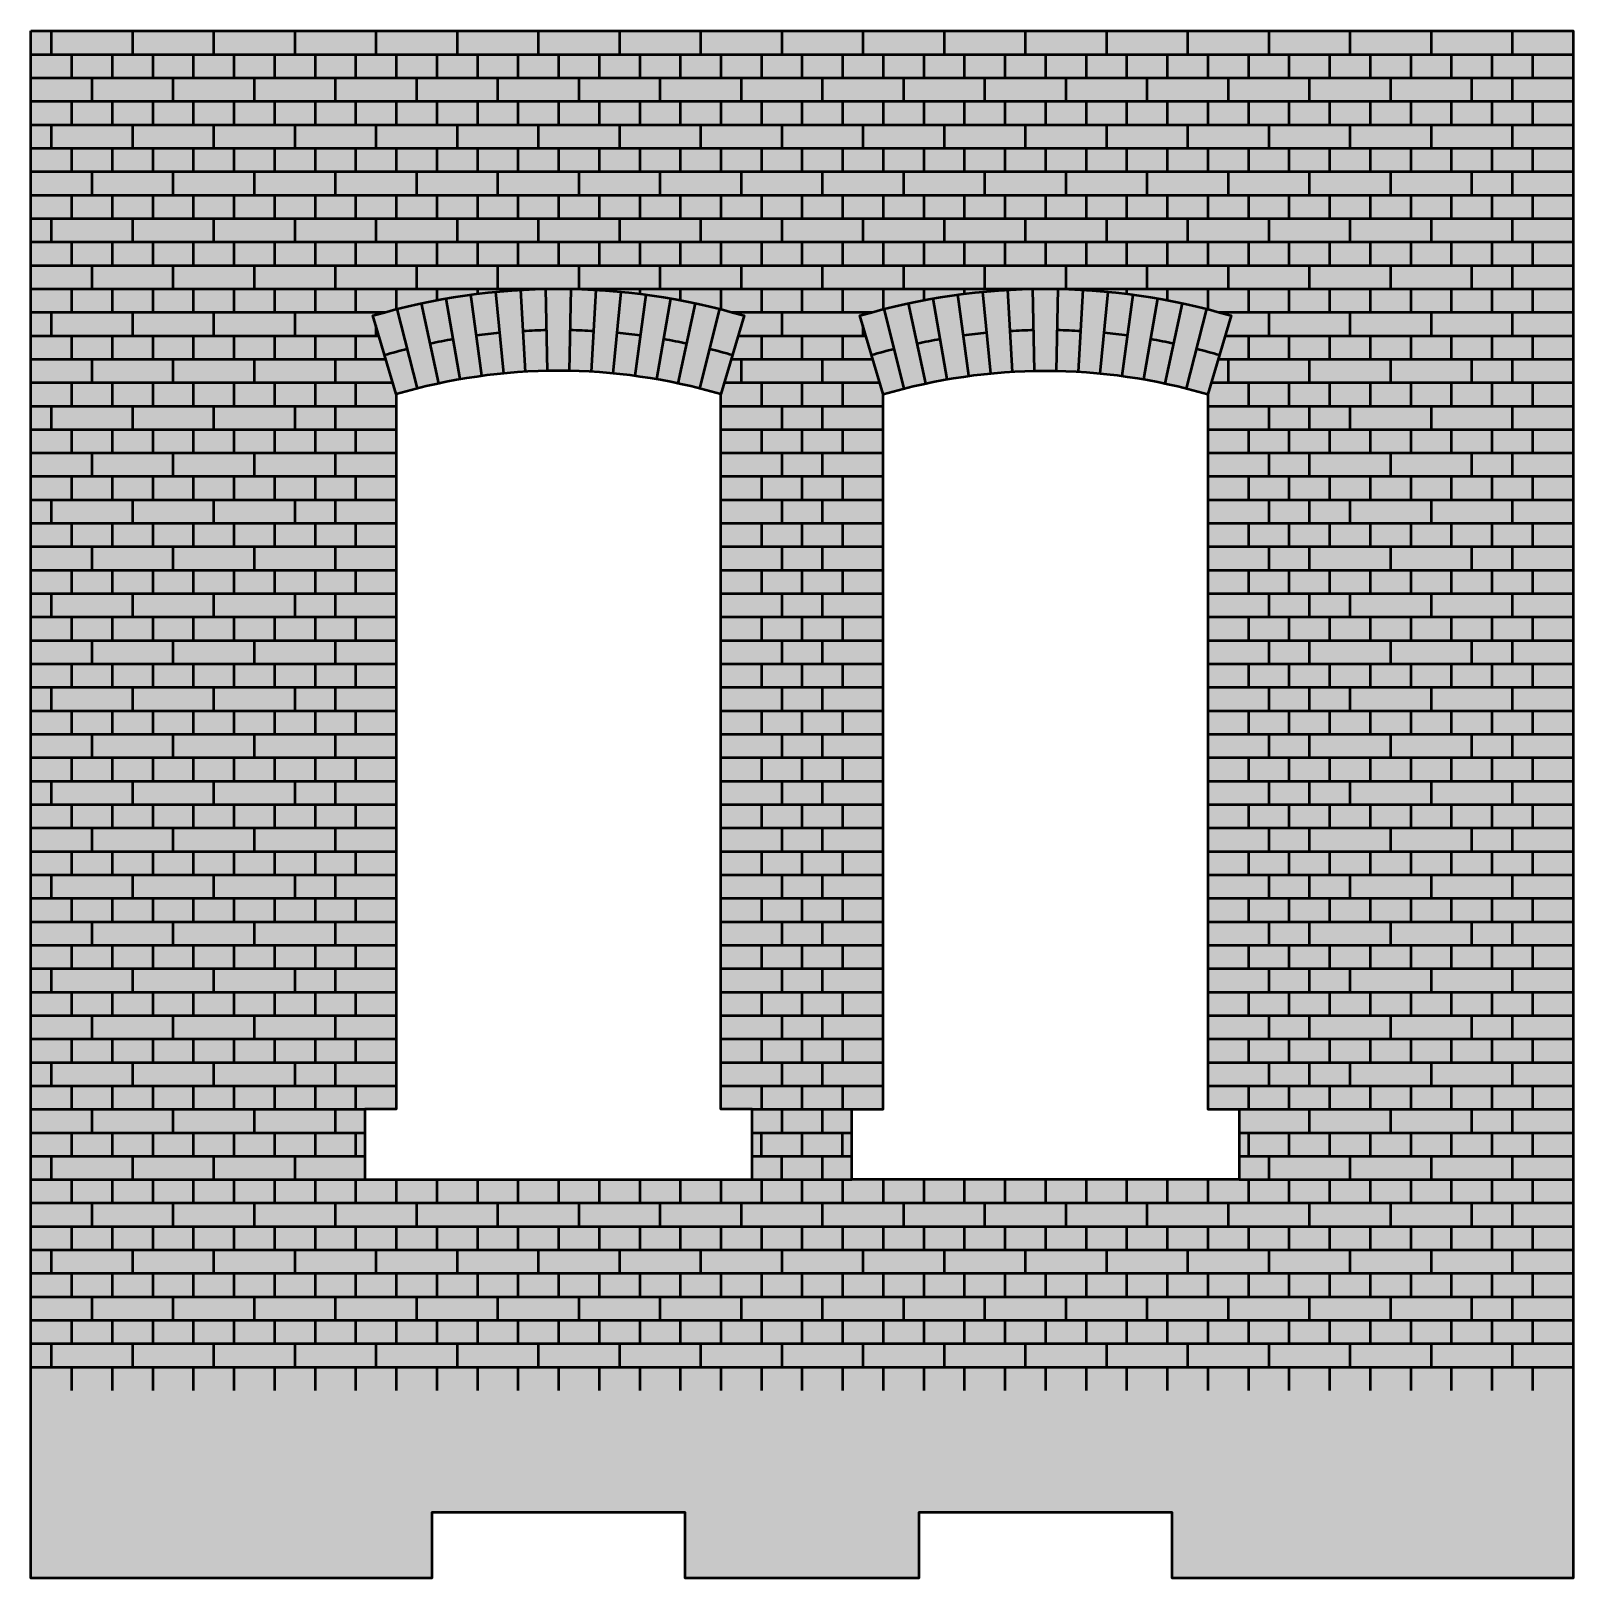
# Model space of a CAD drawing. Header units: millimetres. Extents: x 1777.6 to 1818.7, y 1502.7 to 1543.9.
import ezdxf

# ---------------------------------------------------------------- set-up
doc = ezdxf.new("R2010")
doc.units = ezdxf.units.MM
doc.linetypes.add('Volllinie', pattern=[0])
doc.layers.add('1mm', color=178, linetype='Continuous', lineweight=25, true_color=0x000000)
doc.layers.add('Gravur', color=178, linetype='Continuous', lineweight=50, true_color=0x000000)

msp = doc.modelspace()

# ---------------------------------------------------------------- hatches: boundary and pattern name
at = {"layer": '1mm', "linetype": 'Volllinie', "lineweight": 50, "true_color": 0x66cccc}
h = msp.add_hatch(color=133, dxfattribs=at)
h.paths.add_polyline_path([(1777.57612690935, 1543.948924258045), (1818.71112690935, 1543.948924258045), (1818.71112690935, 1502.698924258045), (1808.01362690935, 1502.698924258045), (1808.01362690935, 1504.448924258045), (1801.26362690935, 1504.448924258045), (1801.26362690935, 1502.698924258045), (1795.02362690935, 1502.698924258045), (1795.02362690935, 1504.448924258045), (1788.27362690935, 1504.448924258045), (1788.27362690935, 1502.698924258045), (1777.57612690935, 1502.698924258045)], flags=0)
edge = h.paths.add_edge_path(flags=0)
edge.add_arc((1804.63862690935, 1519.574804258045), 15.31161999999987, 73.57310330788448, 106.42689669211549, ccw=False)
edge.add_line((1808.96862690935, 1534.261424258045), (1808.96862690935, 1515.198924258045))
edge.add_line((1808.96862690935, 1515.198924258045), (1809.80192690935, 1515.198924258045))
edge.add_line((1809.80192690935, 1515.198924258045), (1809.80192690935, 1513.323924258045))
edge.add_line((1809.80192690935, 1513.323924258045), (1799.47532690935, 1513.323924258045))
edge.add_line((1799.47532690935, 1513.323924258045), (1799.47532690935, 1515.198924258045))
edge.add_line((1799.47532690935, 1515.198924258045), (1800.30862690935, 1515.198924258045))
edge.add_line((1800.30862690935, 1515.198924258045), (1800.30862690935, 1534.261424258045))
edge = h.paths.add_edge_path(flags=0)
edge.add_arc((1791.64862690935, 1519.574804258045), 15.31162000000028, 73.57310330788391, 106.4268966921153)
edge.add_line((1787.31862690935, 1534.261424258045), (1787.31862690935, 1515.198924258045))
edge.add_line((1787.31862690935, 1515.198924258045), (1786.48532690935, 1515.198924258045))
edge.add_line((1786.48532690935, 1515.198924258045), (1786.48532690935, 1513.323924258045))
edge.add_line((1786.48532690935, 1513.323924258045), (1796.81192690935, 1513.323924258045))
edge.add_line((1796.81192690935, 1513.323924258045), (1796.81192690935, 1515.198924258045))
edge.add_line((1796.81192690935, 1515.198924258045), (1795.97862690935, 1515.198924258045))
edge.add_line((1795.97862690935, 1515.198924258045), (1795.97862690935, 1534.261424258045))

# ---------------------------------------------------------------- linework, layer by layer
at = {"layer": '1mm', "color": 178, "linetype": 'Volllinie', "lineweight": 50, "true_color": 0x000000, "flags": 128}
msp.add_lwpolyline([(1777.57612690935, 1543.948924258045), (1818.71112690935, 1543.948924258045), (1818.71112690935, 1502.698924258045), (1808.01362690935, 1502.698924258045), (1808.01362690935, 1504.448924258045), (1801.26362690935, 1504.448924258045), (1801.26362690935, 1502.698924258045), (1795.02362690935, 1502.698924258045), (1795.02362690935, 1504.448924258045), (1788.27362690935, 1504.448924258045), (1788.27362690935, 1502.698924258045), (1777.57612690935, 1502.698924258045)], close=True, dxfattribs=at)
for points in [[(1795.97862690935, 1534.261424258045, 0.14434180138568), (1787.31862690935, 1534.261424258045), (1787.31862690935, 1515.198924258045), (1786.48532690935, 1515.198924258045), (1786.48532690935, 1513.323924258045), (1796.81192690935, 1513.323924258045), (1796.81192690935, 1515.198924258045), (1795.97862690935, 1515.198924258045)], [(1800.30862690935, 1534.261424258045, -0.14434180138568), (1808.96862690935, 1534.261424258045), (1808.96862690935, 1515.198924258045), (1809.80192690935, 1515.198924258045), (1809.80192690935, 1513.323924258045), (1799.47532690935, 1513.323924258045), (1799.47532690935, 1515.198924258045), (1800.30862690935, 1515.198924258045)]]:
    msp.add_lwpolyline(points, format="xyb", close=True, dxfattribs=at)
at = {"layer": 'Gravur', "flags": 128}
for points in [[(1778.11737690935, 1543.948924258045), (1778.11737690935, 1543.323924258045)], [(1780.28237690935, 1543.948924258045), (1780.28237690935, 1543.323924258045)], [(1782.44737690935, 1543.948924258045), (1782.44737690935, 1543.323924258045)], [(1784.61237690935, 1543.948924258045), (1784.61237690935, 1543.323924258045)], [(1786.77737690935, 1543.948924258045), (1786.77737690935, 1543.323924258045)], [(1788.94237690935, 1543.948924258045), (1788.94237690935, 1543.323924258045)], [(1791.10737690935, 1543.948924258045), (1791.10737690935, 1543.323924258045)], [(1793.27237690935, 1543.948924258045), (1793.27237690935, 1543.323924258045)], [(1795.43737690935, 1543.948924258045), (1795.43737690935, 1543.323924258045)], [(1797.60237690935, 1543.948924258045), (1797.60237690935, 1543.323924258045)], [(1799.76737690935, 1543.948924258045), (1799.76737690935, 1543.323924258045)], [(1801.93237690935, 1543.948924258045), (1801.93237690935, 1543.323924258045)], [(1804.09737690935, 1543.948924258045), (1804.09737690935, 1543.323924258045)], [(1806.26237690935, 1543.948924258045), (1806.26237690935, 1543.323924258045)], [(1808.42737690935, 1543.948924258045), (1808.42737690935, 1543.323924258045)], [(1810.59237690935, 1543.948924258045), (1810.59237690935, 1543.323924258045)], [(1812.75737690935, 1543.948924258045), (1812.75737690935, 1543.323924258045)], [(1814.92237690935, 1543.948924258045), (1814.92237690935, 1543.323924258045)], [(1817.08737690935, 1543.948924258045), (1817.08737690935, 1543.323924258045)], [(1777.57612690935, 1543.323924258045), (1818.71112690935, 1543.323924258045)], [(1778.65862690935, 1543.323924258045), (1778.65862690935, 1542.698924258045)], [(1779.74112690935, 1543.323924258045), (1779.74112690935, 1542.698924258045)], [(1780.82362690935, 1543.323924258045), (1780.82362690935, 1542.698924258045)], [(1781.90612690935, 1543.323924258045), (1781.90612690935, 1542.698924258045)], [(1782.98862690935, 1543.323924258045), (1782.98862690935, 1542.698924258045)], [(1784.07112690935, 1543.323924258045), (1784.07112690935, 1542.698924258045)], [(1785.15362690935, 1543.323924258045), (1785.15362690935, 1542.698924258045)], [(1786.23612690935, 1543.323924258045), (1786.23612690935, 1542.698924258045)], [(1787.31862690935, 1543.323924258045), (1787.31862690935, 1542.698924258045)], [(1788.40112690935, 1543.323924258045), (1788.40112690935, 1542.698924258045)], [(1789.48362690935, 1543.323924258045), (1789.48362690935, 1542.698924258045)], [(1790.56612690935, 1543.323924258045), (1790.56612690935, 1542.698924258045)], [(1791.64862690935, 1543.323924258045), (1791.64862690935, 1542.698924258045)], [(1792.73112690935, 1543.323924258045), (1792.73112690935, 1542.698924258045)], [(1793.81362690935, 1543.323924258045), (1793.81362690935, 1542.698924258045)], [(1794.89612690935, 1543.323924258045), (1794.89612690935, 1542.698924258045)], [(1795.97862690935, 1543.323924258045), (1795.97862690935, 1542.698924258045)], [(1797.06112690935, 1543.323924258045), (1797.06112690935, 1542.698924258045)], [(1798.14362690935, 1543.323924258045), (1798.14362690935, 1542.698924258045)], [(1799.22612690935, 1543.323924258045), (1799.22612690935, 1542.698924258045)], [(1800.30862690935, 1543.323924258045), (1800.30862690935, 1542.698924258045)], [(1801.39112690935, 1543.323924258045), (1801.39112690935, 1542.698924258045)], [(1802.47362690935, 1543.323924258045), (1802.47362690935, 1542.698924258045)], [(1803.55612690935, 1543.323924258045), (1803.55612690935, 1542.698924258045)], [(1804.63862690935, 1543.323924258045), (1804.63862690935, 1542.698924258045)], [(1805.72112690935, 1543.323924258045), (1805.72112690935, 1542.698924258045)], [(1806.80362690935, 1543.323924258045), (1806.80362690935, 1542.698924258045)], [(1807.88612690935, 1543.323924258045), (1807.88612690935, 1542.698924258045)], [(1808.96862690935, 1543.323924258045), (1808.96862690935, 1542.698924258045)], [(1810.05112690935, 1543.323924258045), (1810.05112690935, 1542.698924258045)], [(1811.13362690935, 1543.323924258045), (1811.13362690935, 1542.698924258045)], [(1812.21612690935, 1543.323924258045), (1812.21612690935, 1542.698924258045)], [(1813.29862690935, 1543.323924258045), (1813.29862690935, 1542.698924258045)], [(1814.38112690935, 1543.323924258045), (1814.38112690935, 1542.698924258045)], [(1815.46362690935, 1543.323924258045), (1815.46362690935, 1542.698924258045)], [(1816.54612690935, 1543.323924258045), (1816.54612690935, 1542.698924258045)], [(1817.62862690935, 1543.323924258045), (1817.62862690935, 1542.698924258045)], [(1777.57612690935, 1542.698924258045), (1818.71112690935, 1542.698924258045)], [(1779.19987690935, 1542.698924258045), (1779.19987690935, 1542.073924258045)], [(1781.36487690935, 1542.698924258045), (1781.36487690935, 1542.073924258045)], [(1783.52987690935, 1542.698924258045), (1783.52987690935, 1542.073924258045)], [(1785.69487690935, 1542.698924258045), (1785.69487690935, 1542.073924258045)], [(1787.85987690935, 1542.698924258045), (1787.85987690935, 1542.073924258045)], [(1790.02487690935, 1542.698924258045), (1790.02487690935, 1542.073924258045)], [(1792.18987690935, 1542.698924258045), (1792.18987690935, 1542.073924258045)], [(1794.35487690935, 1542.698924258045), (1794.35487690935, 1542.073924258045)], [(1796.51987690935, 1542.698924258045), (1796.51987690935, 1542.073924258045)], [(1798.68487690935, 1542.698924258045), (1798.68487690935, 1542.073924258045)], [(1800.84987690935, 1542.698924258045), (1800.84987690935, 1542.073924258045)], [(1803.01487690935, 1542.698924258045), (1803.01487690935, 1542.073924258045)], [(1805.17987690935, 1542.698924258045), (1805.17987690935, 1542.073924258045)], [(1807.34487690935, 1542.698924258045), (1807.34487690935, 1542.073924258045)], [(1809.50987690935, 1542.698924258045), (1809.50987690935, 1542.073924258045)], [(1811.67487690935, 1542.698924258045), (1811.67487690935, 1542.073924258045)], [(1813.83987690935, 1542.698924258045), (1813.83987690935, 1542.073924258045)], [(1816.00487690935, 1542.698924258045), (1816.00487690935, 1542.073924258045)], [(1817.08737690935, 1542.698924258045), (1817.08737690935, 1542.073924258045)], [(1777.57612690935, 1542.073924258045), (1818.71112690935, 1542.073924258045)], [(1778.65862690935, 1542.073924258045), (1778.65862690935, 1541.448924258045)], [(1779.74112690935, 1542.073924258045), (1779.74112690935, 1541.448924258045)], [(1780.82362690935, 1542.073924258045), (1780.82362690935, 1541.448924258045)], [(1781.90612690935, 1542.073924258045), (1781.90612690935, 1541.448924258045)], [(1782.98862690935, 1542.073924258045), (1782.98862690935, 1541.448924258045)], [(1784.07112690935, 1542.073924258045), (1784.07112690935, 1541.448924258045)], [(1785.15362690935, 1542.073924258045), (1785.15362690935, 1541.448924258045)], [(1786.23612690935, 1542.073924258045), (1786.23612690935, 1541.448924258045)], [(1787.31862690935, 1542.073924258045), (1787.31862690935, 1541.448924258045)], [(1788.40112690935, 1542.073924258045), (1788.40112690935, 1541.448924258045)], [(1789.48362690935, 1542.073924258045), (1789.48362690935, 1541.448924258045)], [(1790.56612690935, 1542.073924258045), (1790.56612690935, 1541.448924258045)], [(1791.64862690935, 1542.073924258045), (1791.64862690935, 1541.448924258045)], [(1792.73112690935, 1542.073924258045), (1792.73112690935, 1541.448924258045)], [(1793.81362690935, 1542.073924258045), (1793.81362690935, 1541.448924258045)], [(1794.89612690935, 1542.073924258045), (1794.89612690935, 1541.448924258045)], [(1795.97862690935, 1542.073924258045), (1795.97862690935, 1541.448924258045)], [(1797.06112690935, 1542.073924258045), (1797.06112690935, 1541.448924258045)], [(1798.14362690935, 1542.073924258045), (1798.14362690935, 1541.448924258045)], [(1799.22612690935, 1542.073924258045), (1799.22612690935, 1541.448924258045)], [(1800.30862690935, 1542.073924258045), (1800.30862690935, 1541.448924258045)], [(1801.39112690935, 1542.073924258045), (1801.39112690935, 1541.448924258045)], [(1802.47362690935, 1542.073924258045), (1802.47362690935, 1541.448924258045)], [(1803.55612690935, 1542.073924258045), (1803.55612690935, 1541.448924258045)], [(1804.63862690935, 1542.073924258045), (1804.63862690935, 1541.448924258045)], [(1805.72112690935, 1542.073924258045), (1805.72112690935, 1541.448924258045)], [(1806.80362690935, 1542.073924258045), (1806.80362690935, 1541.448924258045)], [(1807.88612690935, 1542.073924258045), (1807.88612690935, 1541.448924258045)], [(1808.96862690935, 1542.073924258045), (1808.96862690935, 1541.448924258045)], [(1810.05112690935, 1542.073924258045), (1810.05112690935, 1541.448924258045)], [(1811.13362690935, 1542.073924258045), (1811.13362690935, 1541.448924258045)], [(1812.21612690935, 1542.073924258045), (1812.21612690935, 1541.448924258045)], [(1813.29862690935, 1542.073924258045), (1813.29862690935, 1541.448924258045)], [(1814.38112690935, 1542.073924258045), (1814.38112690935, 1541.448924258045)], [(1815.46362690935, 1542.073924258045), (1815.46362690935, 1541.448924258045)], [(1816.54612690935, 1542.073924258045), (1816.54612690935, 1541.448924258045)], [(1817.62862690935, 1542.073924258045), (1817.62862690935, 1541.448924258045)], [(1777.57612690935, 1541.448924258045), (1818.71112690935, 1541.448924258045)], [(1778.11737690935, 1541.448924258045), (1778.11737690935, 1540.823924258045)], [(1780.28237690935, 1541.448924258045), (1780.28237690935, 1540.823924258045)], [(1782.44737690935, 1541.448924258045), (1782.44737690935, 1540.823924258045)], [(1784.61237690935, 1541.448924258045), (1784.61237690935, 1540.823924258045)], [(1786.77737690935, 1541.448924258045), (1786.77737690935, 1540.823924258045)], [(1788.94237690935, 1541.448924258045), (1788.94237690935, 1540.823924258045)], [(1791.10737690935, 1541.448924258045), (1791.10737690935, 1540.823924258045)], [(1793.27237690935, 1541.448924258045), (1793.27237690935, 1540.823924258045)], [(1795.43737690935, 1541.448924258045), (1795.43737690935, 1540.823924258045)], [(1797.60237690935, 1541.448924258045), (1797.60237690935, 1540.823924258045)], [(1799.76737690935, 1541.448924258045), (1799.76737690935, 1540.823924258045)], [(1801.93237690935, 1541.448924258045), (1801.93237690935, 1540.823924258045)], [(1804.09737690935, 1541.448924258045), (1804.09737690935, 1540.823924258045)], [(1806.26237690935, 1541.448924258045), (1806.26237690935, 1540.823924258045)], [(1808.42737690935, 1541.448924258045), (1808.42737690935, 1540.823924258045)], [(1810.59237690935, 1541.448924258045), (1810.59237690935, 1540.823924258045)], [(1812.75737690935, 1541.448924258045), (1812.75737690935, 1540.823924258045)], [(1814.92237690935, 1541.448924258045), (1814.92237690935, 1540.823924258045)], [(1817.08737690935, 1541.448924258045), (1817.08737690935, 1540.823924258045)], [(1777.57612690935, 1540.823924258045), (1818.71112690935, 1540.823924258045)], [(1778.65862690935, 1540.823924258045), (1778.65862690935, 1540.198924258045)], [(1779.74112690935, 1540.823924258045), (1779.74112690935, 1540.198924258045)], [(1780.82362690935, 1540.823924258045), (1780.82362690935, 1540.198924258045)], [(1781.90612690935, 1540.823924258045), (1781.90612690935, 1540.198924258045)], [(1782.98862690935, 1540.823924258045), (1782.98862690935, 1540.198924258045)], [(1784.07112690935, 1540.823924258045), (1784.07112690935, 1540.198924258045)], [(1785.15362690935, 1540.823924258045), (1785.15362690935, 1540.198924258045)], [(1786.23612690935, 1540.823924258045), (1786.23612690935, 1540.198924258045)], [(1787.31862690935, 1540.823924258045), (1787.31862690935, 1540.198924258045)], [(1788.40112690935, 1540.823924258045), (1788.40112690935, 1540.198924258045)], [(1789.48362690935, 1540.823924258045), (1789.48362690935, 1540.198924258045)], [(1790.56612690935, 1540.823924258045), (1790.56612690935, 1540.198924258045)], [(1791.64862690935, 1540.823924258045), (1791.64862690935, 1540.198924258045)], [(1792.73112690935, 1540.823924258045), (1792.73112690935, 1540.198924258045)], [(1793.81362690935, 1540.823924258045), (1793.81362690935, 1540.198924258045)], [(1794.89612690935, 1540.823924258045), (1794.89612690935, 1540.198924258045)], [(1795.97862690935, 1540.823924258045), (1795.97862690935, 1540.198924258045)], [(1797.06112690935, 1540.823924258045), (1797.06112690935, 1540.198924258045)], [(1798.14362690935, 1540.823924258045), (1798.14362690935, 1540.198924258045)], [(1799.22612690935, 1540.823924258045), (1799.22612690935, 1540.198924258045)], [(1800.30862690935, 1540.823924258045), (1800.30862690935, 1540.198924258045)], [(1801.39112690935, 1540.823924258045), (1801.39112690935, 1540.198924258045)], [(1802.47362690935, 1540.823924258045), (1802.47362690935, 1540.198924258045)], [(1803.55612690935, 1540.823924258045), (1803.55612690935, 1540.198924258045)], [(1804.63862690935, 1540.823924258045), (1804.63862690935, 1540.198924258045)], [(1805.72112690935, 1540.823924258045), (1805.72112690935, 1540.198924258045)], [(1806.80362690935, 1540.823924258045), (1806.80362690935, 1540.198924258045)], [(1807.88612690935, 1540.823924258045), (1807.88612690935, 1540.198924258045)], [(1808.96862690935, 1540.823924258045), (1808.96862690935, 1540.198924258045)], [(1810.05112690935, 1540.823924258045), (1810.05112690935, 1540.198924258045)], [(1811.13362690935, 1540.823924258045), (1811.13362690935, 1540.198924258045)], [(1812.21612690935, 1540.823924258045), (1812.21612690935, 1540.198924258045)], [(1813.29862690935, 1540.823924258045), (1813.29862690935, 1540.198924258045)], [(1814.38112690935, 1540.823924258045), (1814.38112690935, 1540.198924258045)], [(1815.46362690935, 1540.823924258045), (1815.46362690935, 1540.198924258045)], [(1816.54612690935, 1540.823924258045), (1816.54612690935, 1540.198924258045)], [(1817.62862690935, 1540.823924258045), (1817.62862690935, 1540.198924258045)], [(1777.57612690935, 1540.198924258045), (1818.71112690935, 1540.198924258045)], [(1779.19987690935, 1540.198924258045), (1779.19987690935, 1539.573924258045)], [(1781.36487690935, 1540.198924258045), (1781.36487690935, 1539.573924258045)], [(1783.52987690935, 1540.198924258045), (1783.52987690935, 1539.573924258045)], [(1785.69487690935, 1540.198924258045), (1785.69487690935, 1539.573924258045)], [(1787.85987690935, 1540.198924258045), (1787.85987690935, 1539.573924258045)], [(1790.02487690935, 1540.198924258045), (1790.02487690935, 1539.573924258045)], [(1792.18987690935, 1540.198924258045), (1792.18987690935, 1539.573924258045)], [(1794.35487690935, 1540.198924258045), (1794.35487690935, 1539.573924258045)], [(1796.51987690935, 1540.198924258045), (1796.51987690935, 1539.573924258045)], [(1798.68487690935, 1540.198924258045), (1798.68487690935, 1539.573924258045)], [(1800.84987690935, 1540.198924258045), (1800.84987690935, 1539.573924258045)], [(1803.01487690935, 1540.198924258045), (1803.01487690935, 1539.573924258045)], [(1805.17987690935, 1540.198924258045), (1805.17987690935, 1539.573924258045)], [(1807.34487690935, 1540.198924258045), (1807.34487690935, 1539.573924258045)], [(1809.50987690935, 1540.198924258045), (1809.50987690935, 1539.573924258045)], [(1811.67487690935, 1540.198924258045), (1811.67487690935, 1539.573924258045)], [(1813.83987690935, 1540.198924258045), (1813.83987690935, 1539.573924258045)], [(1816.00487690935, 1540.198924258045), (1816.00487690935, 1539.573924258045)], [(1817.08737690935, 1540.198924258045), (1817.08737690935, 1539.573924258045)], [(1777.57612690935, 1539.573924258045), (1818.71112690935, 1539.573924258045)], [(1778.65862690935, 1539.573924258045), (1778.65862690935, 1538.948924258045)], [(1779.74112690935, 1539.573924258045), (1779.74112690935, 1538.948924258045)], [(1780.82362690935, 1539.573924258045), (1780.82362690935, 1538.948924258045)], [(1781.90612690935, 1539.573924258045), (1781.90612690935, 1538.948924258045)], [(1782.98862690935, 1539.573924258045), (1782.98862690935, 1538.948924258045)], [(1784.07112690935, 1539.573924258045), (1784.07112690935, 1538.948924258045)], [(1785.15362690935, 1539.573924258045), (1785.15362690935, 1538.948924258045)], [(1786.23612690935, 1539.573924258045), (1786.23612690935, 1538.948924258045)], [(1787.31862690935, 1539.573924258045), (1787.31862690935, 1538.948924258045)], [(1788.40112690935, 1539.573924258045), (1788.40112690935, 1538.948924258045)], [(1789.48362690935, 1539.573924258045), (1789.48362690935, 1538.948924258045)], [(1790.56612690935, 1539.573924258045), (1790.56612690935, 1538.948924258045)], [(1791.64862690935, 1539.573924258045), (1791.64862690935, 1538.948924258045)], [(1792.73112690935, 1539.573924258045), (1792.73112690935, 1538.948924258045)], [(1793.81362690935, 1539.573924258045), (1793.81362690935, 1538.948924258045)], [(1794.89612690935, 1539.573924258045), (1794.89612690935, 1538.948924258045)], [(1795.97862690935, 1539.573924258045), (1795.97862690935, 1538.948924258045)], [(1797.06112690935, 1539.573924258045), (1797.06112690935, 1538.948924258045)], [(1798.14362690935, 1539.573924258045), (1798.14362690935, 1538.948924258045)], [(1799.22612690935, 1539.573924258045), (1799.22612690935, 1538.948924258045)], [(1800.30862690935, 1539.573924258045), (1800.30862690935, 1538.948924258045)], [(1801.39112690935, 1539.573924258045), (1801.39112690935, 1538.948924258045)], [(1802.47362690935, 1539.573924258045), (1802.47362690935, 1538.948924258045)], [(1803.55612690935, 1539.573924258045), (1803.55612690935, 1538.948924258045)], [(1804.63862690935, 1539.573924258045), (1804.63862690935, 1538.948924258045)], [(1805.72112690935, 1539.573924258045), (1805.72112690935, 1538.948924258045)], [(1806.80362690935, 1539.573924258045), (1806.80362690935, 1538.948924258045)], [(1807.88612690935, 1539.573924258045), (1807.88612690935, 1538.948924258045)], [(1808.96862690935, 1539.573924258045), (1808.96862690935, 1538.948924258045)], [(1810.05112690935, 1539.573924258045), (1810.05112690935, 1538.948924258045)], [(1811.13362690935, 1539.573924258045), (1811.13362690935, 1538.948924258045)], [(1812.21612690935, 1539.573924258045), (1812.21612690935, 1538.948924258045)], [(1813.29862690935, 1539.573924258045), (1813.29862690935, 1538.948924258045)], [(1814.38112690935, 1539.573924258045), (1814.38112690935, 1538.948924258045)], [(1815.46362690935, 1539.573924258045), (1815.46362690935, 1538.948924258045)], [(1816.54612690935, 1539.573924258045), (1816.54612690935, 1538.948924258045)], [(1817.62862690935, 1539.573924258045), (1817.62862690935, 1538.948924258045)], [(1777.57612690935, 1538.948924258045), (1818.71112690935, 1538.948924258045)], [(1778.11737690935, 1538.948924258045), (1778.11737690935, 1538.323924258045)], [(1780.28237690935, 1538.948924258045), (1780.28237690935, 1538.323924258045)], [(1782.44737690935, 1538.948924258045), (1782.44737690935, 1538.323924258045)], [(1784.61237690935, 1538.948924258045), (1784.61237690935, 1538.323924258045)], [(1786.77737690935, 1538.948924258045), (1786.77737690935, 1538.323924258045)], [(1788.94237690935, 1538.948924258045), (1788.94237690935, 1538.323924258045)], [(1791.10737690935, 1538.948924258045), (1791.10737690935, 1538.323924258045)], [(1793.27237690935, 1538.948924258045), (1793.27237690935, 1538.323924258045)], [(1795.43737690935, 1538.948924258045), (1795.43737690935, 1538.323924258045)], [(1797.60237690935, 1538.948924258045), (1797.60237690935, 1538.323924258045)], [(1799.76737690935, 1538.948924258045), (1799.76737690935, 1538.323924258045)], [(1801.93237690935, 1538.948924258045), (1801.93237690935, 1538.323924258045)], [(1804.09737690935, 1538.948924258045), (1804.09737690935, 1538.323924258045)], [(1806.26237690935, 1538.948924258045), (1806.26237690935, 1538.323924258045)], [(1808.42737690935, 1538.948924258045), (1808.42737690935, 1538.323924258045)], [(1810.59237690935, 1538.948924258045), (1810.59237690935, 1538.323924258045)], [(1812.75737690935, 1538.948924258045), (1812.75737690935, 1538.323924258045)], [(1814.92237690935, 1538.948924258045), (1814.92237690935, 1538.323924258045)], [(1817.08737690935, 1538.948924258045), (1817.08737690935, 1538.323924258045)], [(1777.57612690935, 1538.323924258045), (1818.71112690935, 1538.323924258045)], [(1778.65862690935, 1538.323924258045), (1778.65862690935, 1537.698924258045)], [(1779.74112690935, 1538.323924258045), (1779.74112690935, 1537.698924258045)], [(1780.82362690935, 1538.323924258045), (1780.82362690935, 1537.698924258045)], [(1781.90612690935, 1538.323924258045), (1781.90612690935, 1537.698924258045)], [(1782.98862690935, 1538.323924258045), (1782.98862690935, 1537.698924258045)], [(1784.07112690935, 1538.323924258045), (1784.07112690935, 1537.698924258045)], [(1785.15362690935, 1538.323924258045), (1785.15362690935, 1537.698924258045)], [(1786.23612690935, 1538.323924258045), (1786.23612690935, 1537.698924258045)], [(1787.31862690935, 1538.323924258045), (1787.31862690935, 1537.698924258045)], [(1788.40112690935, 1538.323924258045), (1788.40112690935, 1537.698924258045)], [(1789.48362690935, 1538.323924258045), (1789.48362690935, 1537.698924258045)], [(1790.56612690935, 1538.323924258045), (1790.56612690935, 1537.698924258045)], [(1791.64862690935, 1538.323924258045), (1791.64862690935, 1537.698924258045)], [(1792.73112690935, 1538.323924258045), (1792.73112690935, 1537.698924258045)], [(1793.81362690935, 1538.323924258045), (1793.81362690935, 1537.698924258045)], [(1794.89612690935, 1538.323924258045), (1794.89612690935, 1537.698924258045)], [(1795.97862690935, 1538.323924258045), (1795.97862690935, 1537.698924258045)], [(1797.06112690935, 1538.323924258045), (1797.06112690935, 1537.698924258045)], [(1798.14362690935, 1538.323924258045), (1798.14362690935, 1537.698924258045)], [(1799.22612690935, 1538.323924258045), (1799.22612690935, 1537.698924258045)], [(1800.30862690935, 1538.323924258045), (1800.30862690935, 1537.698924258045)], [(1801.39112690935, 1538.323924258045), (1801.39112690935, 1537.698924258045)], [(1802.47362690935, 1538.323924258045), (1802.47362690935, 1537.698924258045)], [(1803.55612690935, 1538.323924258045), (1803.55612690935, 1537.698924258045)], [(1804.63862690935, 1538.323924258045), (1804.63862690935, 1537.698924258045)], [(1805.72112690935, 1538.323924258045), (1805.72112690935, 1537.698924258045)], [(1806.80362690935, 1538.323924258045), (1806.80362690935, 1537.698924258045)], [(1807.88612690935, 1538.323924258045), (1807.88612690935, 1537.698924258045)], [(1808.96862690935, 1538.323924258045), (1808.96862690935, 1537.698924258045)], [(1810.05112690935, 1538.323924258045), (1810.05112690935, 1537.698924258045)], [(1811.13362690935, 1538.323924258045), (1811.13362690935, 1537.698924258045)], [(1812.21612690935, 1538.323924258045), (1812.21612690935, 1537.698924258045)], [(1813.29862690935, 1538.323924258045), (1813.29862690935, 1537.698924258045)], [(1814.38112690935, 1538.323924258045), (1814.38112690935, 1537.698924258045)], [(1815.46362690935, 1538.323924258045), (1815.46362690935, 1537.698924258045)], [(1816.54612690935, 1538.323924258045), (1816.54612690935, 1537.698924258045)], [(1817.62862690935, 1538.323924258045), (1817.62862690935, 1537.698924258045)], [(1777.57612690935, 1537.698924258045), (1818.71112690935, 1537.698924258045)], [(1779.19987690935, 1537.698924258045), (1779.19987690935, 1537.073924258045)], [(1781.36487690935, 1537.698924258045), (1781.36487690935, 1537.073924258045)], [(1783.52987690935, 1537.698924258045), (1783.52987690935, 1537.073924258045)], [(1785.69487690935, 1537.698924258045), (1785.69487690935, 1537.073924258045)], [(1787.85987690935, 1537.698924258045), (1787.85987690935, 1537.073924258045)], [(1790.02487690935, 1537.698924258045), (1790.02487690935, 1537.073924258045)], [(1792.18987690935, 1537.698924258045), (1792.18987690935, 1537.073924258045)], [(1794.35487690935, 1537.698924258045), (1794.35487690935, 1537.073924258045)], [(1796.51987690935, 1537.698924258045), (1796.51987690935, 1537.073924258045)], [(1798.68487690935, 1537.698924258045), (1798.68487690935, 1537.073924258045)], [(1800.84987690935, 1537.698924258045), (1800.84987690935, 1537.073924258045)], [(1803.01487690935, 1537.698924258045), (1803.01487690935, 1537.073924258045)], [(1805.17987690935, 1537.698924258045), (1805.17987690935, 1537.073924258045)], [(1807.34487690935, 1537.698924258045), (1807.34487690935, 1537.073924258045)], [(1809.50987690935, 1537.698924258045), (1809.50987690935, 1537.073924258045)], [(1811.67487690935, 1537.698924258045), (1811.67487690935, 1537.073924258045)], [(1813.83987690935, 1537.698924258045), (1813.83987690935, 1537.073924258045)], [(1816.00487690935, 1537.698924258045), (1816.00487690935, 1537.073924258045)], [(1817.08737690935, 1537.698924258045), (1817.08737690935, 1537.073924258045)], [(1777.57612690935, 1537.073924258045), (1818.71112690935, 1537.073924258045)], [(1778.65862690935, 1537.073924258045), (1778.65862690935, 1536.448924258045)], [(1779.74112690935, 1537.073924258045), (1779.74112690935, 1536.448924258045)], [(1780.82362690935, 1537.073924258045), (1780.82362690935, 1536.448924258045)], [(1781.90612690935, 1537.073924258045), (1781.90612690935, 1536.448924258045)], [(1782.98862690935, 1537.073924258045), (1782.98862690935, 1536.448924258045)], [(1784.07112690935, 1537.073924258045), (1784.07112690935, 1536.448924258045)], [(1785.15362690935, 1537.073924258045), (1785.15362690935, 1536.448924258045)], [(1786.23612690935, 1537.073924258045), (1786.23612690935, 1536.448924258045)], [(1787.31862690935, 1537.073924258045), (1787.31862690935, 1536.529756753465)], [(1788.40112690935, 1537.073924258045), (1788.40112690935, 1536.769958159275)], [(1789.48362690935, 1537.073924258045), (1789.48362690935, 1536.939489797695)], [(1790.187555316834, 1534.816555365642), (1789.978818807658, 1536.994073521649)], [(1790.56612690935, 1537.073924258045), (1790.56612690935, 1537.040413504105)], [(1790.771129148306, 1534.861259200371), (1790.645765120706, 1537.045163985517)], [(1791.355985122681, 1534.883627459359), (1791.314176750456, 1537.070727893727)], [(1791.941268696019, 1534.883627459359), (1791.983077068244, 1537.070727893727)], [(1792.526124670394, 1534.861259200371), (1792.651488697994, 1537.045163985517)], [(1792.73112690935, 1537.073924258045), (1792.73112690935, 1537.040413504105)], [(1793.109698501866, 1534.816555365642), (1793.318435011042, 1536.994073521649)], [(1793.81362690935, 1537.073924258045), (1793.81362690935, 1536.939489797695)], [(1794.89612690935, 1537.073924258045), (1794.89612690935, 1536.769958159275)], [(1795.97862690935, 1537.073924258045), (1795.97862690935, 1536.529756753465)], [(1797.06112690935, 1537.073924258045), (1797.06112690935, 1536.448924258045)], [(1798.14362690935, 1537.073924258045), (1798.14362690935, 1536.448924258045)], [(1799.22612690935, 1537.073924258045), (1799.22612690935, 1536.448924258045)], [(1800.30862690935, 1537.073924258045), (1800.30862690935, 1536.529756753465)], [(1801.39112690935, 1537.073924258045), (1801.39112690935, 1536.769958159275)], [(1802.47362690935, 1537.073924258045), (1802.47362690935, 1536.939489797695)], [(1803.177555316834, 1534.816555365642), (1802.968818807658, 1536.994073521649)], [(1803.55612690935, 1537.073924258045), (1803.55612690935, 1537.040413504105)], [(1803.761129148307, 1534.861259200371), (1803.635765120706, 1537.045163985517)], [(1804.345985122682, 1534.883627459359), (1804.304176750456, 1537.070727893727)], [(1804.931268696019, 1534.883627459359), (1804.973077068244, 1537.070727893727)], [(1805.516124670394, 1534.861259200371), (1805.641488697994, 1537.045163985517)], [(1805.72112690935, 1537.073924258045), (1805.72112690935, 1537.040413504105)], [(1806.099698501866, 1534.816555365642), (1806.308435011042, 1536.994073521649)], [(1806.80362690935, 1537.073924258045), (1806.80362690935, 1536.939489797695)], [(1807.88612690935, 1537.073924258045), (1807.88612690935, 1536.769958159275)], [(1808.96862690935, 1537.073924258045), (1808.96862690935, 1536.529756753465)], [(1810.05112690935, 1537.073924258045), (1810.05112690935, 1536.448924258045)], [(1811.13362690935, 1537.073924258045), (1811.13362690935, 1536.448924258045)], [(1812.21612690935, 1537.073924258045), (1812.21612690935, 1536.448924258045)], [(1813.29862690935, 1537.073924258045), (1813.29862690935, 1536.448924258045)], [(1814.38112690935, 1537.073924258045), (1814.38112690935, 1536.448924258045)], [(1815.46362690935, 1537.073924258045), (1815.46362690935, 1536.448924258045)], [(1816.54612690935, 1537.073924258045), (1816.54612690935, 1536.448924258045)], [(1817.62862690935, 1537.073924258045), (1817.62862690935, 1536.448924258045)], [(1788.453037406583, 1534.549242567169), (1787.996497510476, 1536.688575076549)], [(1789.027662509515, 1534.660430028078), (1788.65321656073, 1536.815648715837)], [(1789.606117048327, 1534.749575775633), (1789.314312309802, 1536.917531152185)], [(1793.691136770373, 1534.749575775633), (1793.982941508898, 1536.917531152185)], [(1794.269591309185, 1534.660430028078), (1794.64403725797, 1536.815648715837)], [(1794.844216412117, 1534.549242567169), (1795.300756308224, 1536.688575076549)], [(1801.443037406583, 1534.549242567169), (1800.986497510476, 1536.688575076549)], [(1802.017662509515, 1534.660430028078), (1801.64321656073, 1536.815648715837)], [(1802.596117048327, 1534.749575775633), (1802.304312309802, 1536.917531152185)], [(1806.681136770374, 1534.749575775633), (1806.972941508899, 1536.917531152185)], [(1807.259591309185, 1534.660430028078), (1807.63403725797, 1536.815648715837)], [(1807.834216412117, 1534.549242567169), (1808.290756308224, 1536.688575076549)], [(1777.57612690935, 1536.448924258045), (1787.01361772729, 1536.448924258045)], [(1778.11737690935, 1536.448924258045), (1778.11737690935, 1535.823924258045)], [(1780.28237690935, 1536.448924258045), (1780.28237690935, 1535.823924258045)], [(1782.44737690935, 1536.448924258045), (1782.44737690935, 1535.823924258045)], [(1784.61237690935, 1536.448924258045), (1784.61237690935, 1535.823924258045)], [(1786.77737690935, 1536.448924258045), (1786.77737690935, 1536.382246819795)], [(1787.883081295077, 1534.416175839743), (1787.345114714133, 1536.536495905992)], [(1795.414172523624, 1534.416175839743), (1795.952139104567, 1536.536495905992)], [(1796.28363609141, 1536.448924258045), (1800.00361772729, 1536.448924258045)], [(1797.60237690935, 1536.448924258045), (1797.60237690935, 1535.823924258045)], [(1799.76737690935, 1536.448924258045), (1799.76737690935, 1536.382246819795)], [(1800.873081295077, 1534.416175839743), (1800.335114714133, 1536.536495905992)], [(1808.404172523623, 1534.416175839743), (1808.942139104567, 1536.536495905992)], [(1809.27363609141, 1536.448924258045), (1818.71112690935, 1536.448924258045)], [(1810.59237690935, 1536.448924258045), (1810.59237690935, 1535.823924258045)], [(1812.75737690935, 1536.448924258045), (1812.75737690935, 1535.823924258045)], [(1814.92237690935, 1536.448924258045), (1814.92237690935, 1535.823924258045)], [(1817.08737690935, 1536.448924258045), (1817.08737690935, 1535.823924258045)], [(1777.57612690935, 1535.823924258045), (1786.85796101073, 1535.823924258045)], [(1778.65862690935, 1535.823924258045), (1778.65862690935, 1535.198924258045)], [(1779.74112690935, 1535.823924258045), (1779.74112690935, 1535.198924258045)], [(1780.82362690935, 1535.823924258045), (1780.82362690935, 1535.198924258045)], [(1781.90612690935, 1535.823924258045), (1781.90612690935, 1535.198924258045)], [(1782.98862690935, 1535.823924258045), (1782.98862690935, 1535.198924258045)], [(1784.07112690935, 1535.823924258045), (1784.07112690935, 1535.198924258045)], [(1785.15362690935, 1535.823924258045), (1785.15362690935, 1535.198924258045)], [(1786.23612690935, 1535.823924258045), (1786.23612690935, 1535.198924258045)], [(1786.77737690935, 1536.097251758045), (1786.77737690935, 1535.823924258045)], [(1796.43929280797, 1535.823924258045), (1799.84796101073, 1535.823924258045)], [(1797.06112690935, 1535.823924258045), (1797.06112690935, 1535.198924258045)], [(1798.14362690935, 1535.823924258045), (1798.14362690935, 1535.198924258045)], [(1799.22612690935, 1535.823924258045), (1799.22612690935, 1535.198924258045)], [(1799.76737690935, 1536.097251758045), (1799.76737690935, 1535.823924258045)], [(1809.42929280797, 1535.823924258045), (1818.71112690935, 1535.823924258045)], [(1810.05112690935, 1535.823924258045), (1810.05112690935, 1535.198924258045)], [(1811.13362690935, 1535.823924258045), (1811.13362690935, 1535.198924258045)], [(1812.21612690935, 1535.823924258045), (1812.21612690935, 1535.198924258045)], [(1813.29862690935, 1535.823924258045), (1813.29862690935, 1535.198924258045)], [(1814.38112690935, 1535.823924258045), (1814.38112690935, 1535.198924258045)], [(1815.46362690935, 1535.823924258045), (1815.46362690935, 1535.198924258045)], [(1816.54612690935, 1535.823924258045), (1816.54612690935, 1535.198924258045)], [(1817.62862690935, 1535.823924258045), (1817.62862690935, 1535.198924258045)], [(1777.57612690935, 1535.198924258045), (1787.04222737018, 1535.198924258045)], [(1779.19987690935, 1535.198924258045), (1779.19987690935, 1534.573924258045)], [(1781.36487690935, 1535.198924258045), (1781.36487690935, 1534.573924258045)], [(1783.52987690935, 1535.198924258045), (1783.52987690935, 1534.573924258045)], [(1785.69487690935, 1535.198924258045), (1785.69487690935, 1534.573924258045)], [(1796.25502644852, 1535.198924258045), (1800.03222737018, 1535.198924258045)], [(1796.51987690935, 1535.198924258045), (1796.51987690935, 1534.573924258045)], [(1798.68487690935, 1535.198924258045), (1798.68487690935, 1534.573924258045)], [(1809.24502644852, 1535.198924258045), (1818.71112690935, 1535.198924258045)], [(1809.50987690935, 1535.198924258045), (1809.50987690935, 1534.573924258045)], [(1811.67487690935, 1535.198924258045), (1811.67487690935, 1534.573924258045)], [(1813.83987690935, 1535.198924258045), (1813.83987690935, 1534.573924258045)], [(1816.00487690935, 1535.198924258045), (1816.00487690935, 1534.573924258045)], [(1817.08737690935, 1535.198924258045), (1817.08737690935, 1534.573924258045)], [(1777.57612690935, 1534.573924258045), (1787.22649372963, 1534.573924258045)], [(1778.65862690935, 1534.573924258045), (1778.65862690935, 1533.948924258045)], [(1779.74112690935, 1534.573924258045), (1779.74112690935, 1533.948924258045)], [(1780.82362690935, 1534.573924258045), (1780.82362690935, 1533.948924258045)], [(1781.90612690935, 1534.573924258045), (1781.90612690935, 1533.948924258045)], [(1782.98862690935, 1534.573924258045), (1782.98862690935, 1533.948924258045)], [(1784.07112690935, 1534.573924258045), (1784.07112690935, 1533.948924258045)], [(1785.15362690935, 1534.573924258045), (1785.15362690935, 1533.948924258045)], [(1786.23612690935, 1534.573924258045), (1786.23612690935, 1533.948924258045)], [(1796.07076008907, 1534.573924258045), (1800.21649372963, 1534.573924258045)], [(1797.06112690935, 1534.573924258045), (1797.06112690935, 1533.948924258045)], [(1798.14362690935, 1534.573924258045), (1798.14362690935, 1533.948924258045)], [(1799.22612690935, 1534.573924258045), (1799.22612690935, 1533.948924258045)], [(1809.06076008907, 1534.573924258045), (1818.71112690935, 1534.573924258045)], [(1810.05112690935, 1534.573924258045), (1810.05112690935, 1533.948924258045)], [(1811.13362690935, 1534.573924258045), (1811.13362690935, 1533.948924258045)], [(1812.21612690935, 1534.573924258045), (1812.21612690935, 1533.948924258045)], [(1813.29862690935, 1534.573924258045), (1813.29862690935, 1533.948924258045)], [(1814.38112690935, 1534.573924258045), (1814.38112690935, 1533.948924258045)], [(1815.46362690935, 1534.573924258045), (1815.46362690935, 1533.948924258045)], [(1816.54612690935, 1534.573924258045), (1816.54612690935, 1533.948924258045)], [(1817.62862690935, 1534.573924258045), (1817.62862690935, 1533.948924258045)], [(1777.57612690935, 1533.948924258045), (1787.31862690935, 1533.948924258045)], [(1778.11737690935, 1533.948924258045), (1778.11737690935, 1533.323924258045)], [(1780.28237690935, 1533.948924258045), (1780.28237690935, 1533.323924258045)], [(1782.44737690935, 1533.948924258045), (1782.44737690935, 1533.323924258045)], [(1784.61237690935, 1533.948924258045), (1784.61237690935, 1533.323924258045)], [(1785.69487690935, 1533.948924258045), (1785.69487690935, 1533.323924258045)], [(1795.97862690935, 1533.948924258045), (1800.30862690935, 1533.948924258045)], [(1797.60237690935, 1533.948924258045), (1797.60237690935, 1533.323924258045)], [(1798.68487690935, 1533.948924258045), (1798.68487690935, 1533.323924258045)], [(1808.96862690935, 1533.948924258045), (1818.71112690935, 1533.948924258045)], [(1810.59237690935, 1533.948924258045), (1810.59237690935, 1533.323924258045)], [(1811.67487690935, 1533.948924258045), (1811.67487690935, 1533.323924258045)], [(1812.75737690935, 1533.948924258045), (1812.75737690935, 1533.323924258045)], [(1814.92237690935, 1533.948924258045), (1814.92237690935, 1533.323924258045)], [(1817.08737690935, 1533.948924258045), (1817.08737690935, 1533.323924258045)], [(1817.08737690935, 1533.948924258045), (1817.08737690935, 1533.323924258045)], [(1777.57612690935, 1533.323924258045), (1787.31862690935, 1533.323924258045)], [(1778.65862690935, 1533.323924258045), (1778.65862690935, 1532.698924258045)], [(1779.74112690935, 1533.323924258045), (1779.74112690935, 1532.698924258045)], [(1780.82362690935, 1533.323924258045), (1780.82362690935, 1532.698924258045)], [(1781.90612690935, 1533.323924258045), (1781.90612690935, 1532.698924258045)], [(1782.98862690935, 1533.323924258045), (1782.98862690935, 1532.698924258045)], [(1784.07112690935, 1533.323924258045), (1784.07112690935, 1532.698924258045)], [(1785.15362690935, 1533.323924258045), (1785.15362690935, 1532.698924258045)], [(1786.23612690935, 1533.323924258045), (1786.23612690935, 1532.698924258045)], [(1795.97862690935, 1533.323924258045), (1800.30862690935, 1533.323924258045)], [(1797.06112690935, 1533.323924258045), (1797.06112690935, 1532.698924258045)], [(1798.14362690935, 1533.323924258045), (1798.14362690935, 1532.698924258045)], [(1799.22612690935, 1533.323924258045), (1799.22612690935, 1532.698924258045)], [(1808.96862690935, 1533.323924258045), (1818.71112690935, 1533.323924258045)], [(1810.05112690935, 1533.323924258045), (1810.05112690935, 1532.698924258045)], [(1811.13362690935, 1533.323924258045), (1811.13362690935, 1532.698924258045)], [(1812.21612690935, 1533.323924258045), (1812.21612690935, 1532.698924258045)], [(1813.29862690935, 1533.323924258045), (1813.29862690935, 1532.698924258045)], [(1814.38112690935, 1533.323924258045), (1814.38112690935, 1532.698924258045)], [(1815.46362690935, 1533.323924258045), (1815.46362690935, 1532.698924258045)], [(1816.54612690935, 1533.323924258045), (1816.54612690935, 1532.698924258045)], [(1817.62862690935, 1533.323924258045), (1817.62862690935, 1532.698924258045)], [(1777.57612690935, 1532.698924258045), (1787.31862690935, 1532.698924258045)], [(1779.19987690935, 1532.698924258045), (1779.19987690935, 1532.073924258045)], [(1781.36487690935, 1532.698924258045), (1781.36487690935, 1532.073924258045)], [(1783.52987690935, 1532.698924258045), (1783.52987690935, 1532.073924258045)], [(1785.69487690935, 1532.698924258045), (1785.69487690935, 1532.073924258045)], [(1795.97862690935, 1532.698924258045), (1800.30862690935, 1532.698924258045)], [(1797.60237690935, 1532.698924258045), (1797.60237690935, 1532.073924258045)], [(1798.68487690935, 1532.698924258045), (1798.68487690935, 1532.073924258045)], [(1808.96862690935, 1532.698924258045), (1818.71112690935, 1532.698924258045)], [(1810.59237690935, 1532.698924258045), (1810.59237690935, 1532.073924258045)], [(1811.67487690935, 1532.698924258045), (1811.67487690935, 1532.073924258045)], [(1813.83987690935, 1532.698924258045), (1813.83987690935, 1532.073924258045)], [(1816.00487690935, 1532.698924258045), (1816.00487690935, 1532.073924258045)], [(1817.08737690935, 1532.698924258045), (1817.08737690935, 1532.073924258045)], [(1777.57612690935, 1532.073924258045), (1787.31862690935, 1532.073924258045)], [(1778.65862690935, 1532.073924258045), (1778.65862690935, 1531.448924258045)], [(1779.74112690935, 1532.073924258045), (1779.74112690935, 1531.448924258045)], [(1780.82362690935, 1532.073924258045), (1780.82362690935, 1531.448924258045)], [(1781.90612690935, 1532.073924258045), (1781.90612690935, 1531.448924258045)], [(1782.98862690935, 1532.073924258045), (1782.98862690935, 1531.448924258045)], [(1784.07112690935, 1532.073924258045), (1784.07112690935, 1531.448924258045)], [(1785.15362690935, 1532.073924258045), (1785.15362690935, 1531.448924258045)], [(1786.23612690935, 1532.073924258045), (1786.23612690935, 1531.448924258045)], [(1795.97862690935, 1532.073924258045), (1800.30862690935, 1532.073924258045)], [(1797.06112690935, 1532.073924258045), (1797.06112690935, 1531.448924258045)], [(1798.14362690935, 1532.073924258045), (1798.14362690935, 1531.448924258045)], [(1799.22612690935, 1532.073924258045), (1799.22612690935, 1531.448924258045)], [(1808.96862690935, 1532.073924258045), (1818.71112690935, 1532.073924258045)], [(1810.05112690935, 1532.073924258045), (1810.05112690935, 1531.448924258045)], [(1811.13362690935, 1532.073924258045), (1811.13362690935, 1531.448924258045)], [(1812.21612690935, 1532.073924258045), (1812.21612690935, 1531.448924258045)], [(1813.29862690935, 1532.073924258045), (1813.29862690935, 1531.448924258045)], [(1814.38112690935, 1532.073924258045), (1814.38112690935, 1531.448924258045)], [(1815.46362690935, 1532.073924258045), (1815.46362690935, 1531.448924258045)], [(1816.54612690935, 1532.073924258045), (1816.54612690935, 1531.448924258045)], [(1817.62862690935, 1532.073924258045), (1817.62862690935, 1531.448924258045)], [(1777.57612690935, 1531.448924258045), (1787.31862690935, 1531.448924258045)], [(1778.11737690935, 1531.448924258045), (1778.11737690935, 1530.823924258045)], [(1780.28237690935, 1531.448924258045), (1780.28237690935, 1530.823924258045)], [(1782.44737690935, 1531.448924258045), (1782.44737690935, 1530.823924258045)], [(1784.61237690935, 1531.448924258045), (1784.61237690935, 1530.823924258045)], [(1785.69487690935, 1531.448924258045), (1785.69487690935, 1530.823924258045)], [(1795.97862690935, 1531.448924258045), (1800.30862690935, 1531.448924258045)], [(1797.60237690935, 1531.448924258045), (1797.60237690935, 1530.823924258045)], [(1798.68487690935, 1531.448924258045), (1798.68487690935, 1530.823924258045)], [(1808.96862690935, 1531.448924258045), (1818.71112690935, 1531.448924258045)], [(1810.59237690935, 1531.448924258045), (1810.59237690935, 1530.823924258045)], [(1811.67487690935, 1531.448924258045), (1811.67487690935, 1530.823924258045)], [(1812.75737690935, 1531.448924258045), (1812.75737690935, 1530.823924258045)], [(1814.92237690935, 1531.448924258045), (1814.92237690935, 1530.823924258045)], [(1817.08737690935, 1531.448924258045), (1817.08737690935, 1530.823924258045)], [(1817.08737690935, 1531.448924258045), (1817.08737690935, 1530.823924258045)], [(1777.57612690935, 1530.823924258045), (1787.31862690935, 1530.823924258045)], [(1778.65862690935, 1530.823924258045), (1778.65862690935, 1530.198924258045)], [(1779.74112690935, 1530.823924258045), (1779.74112690935, 1530.198924258045)], [(1780.82362690935, 1530.823924258045), (1780.82362690935, 1530.198924258045)], [(1781.90612690935, 1530.823924258045), (1781.90612690935, 1530.198924258045)], [(1782.98862690935, 1530.823924258045), (1782.98862690935, 1530.198924258045)], [(1784.07112690935, 1530.823924258045), (1784.07112690935, 1530.198924258045)], [(1785.15362690935, 1530.823924258045), (1785.15362690935, 1530.198924258045)], [(1786.23612690935, 1530.823924258045), (1786.23612690935, 1530.198924258045)], [(1795.97862690935, 1530.823924258045), (1800.30862690935, 1530.823924258045)], [(1797.06112690935, 1530.823924258045), (1797.06112690935, 1530.198924258045)], [(1798.14362690935, 1530.823924258045), (1798.14362690935, 1530.198924258045)], [(1799.22612690935, 1530.823924258045), (1799.22612690935, 1530.198924258045)], [(1808.96862690935, 1530.823924258045), (1818.71112690935, 1530.823924258045)], [(1810.05112690935, 1530.823924258045), (1810.05112690935, 1530.198924258045)], [(1811.13362690935, 1530.823924258045), (1811.13362690935, 1530.198924258045)], [(1812.21612690935, 1530.823924258045), (1812.21612690935, 1530.198924258045)], [(1813.29862690935, 1530.823924258045), (1813.29862690935, 1530.198924258045)], [(1814.38112690935, 1530.823924258045), (1814.38112690935, 1530.198924258045)], [(1815.46362690935, 1530.823924258045), (1815.46362690935, 1530.198924258045)], [(1816.54612690935, 1530.823924258045), (1816.54612690935, 1530.198924258045)], [(1817.62862690935, 1530.823924258045), (1817.62862690935, 1530.198924258045)], [(1777.57612690935, 1530.198924258045), (1787.31862690935, 1530.198924258045)], [(1779.19987690935, 1530.198924258045), (1779.19987690935, 1529.573924258045)], [(1781.36487690935, 1530.198924258045), (1781.36487690935, 1529.573924258045)], [(1783.52987690935, 1530.198924258045), (1783.52987690935, 1529.573924258045)], [(1785.69487690935, 1530.198924258045), (1785.69487690935, 1529.573924258045)], [(1795.97862690935, 1530.198924258045), (1800.30862690935, 1530.198924258045)], [(1797.60237690935, 1530.198924258045), (1797.60237690935, 1529.573924258045)], [(1798.68487690935, 1530.198924258045), (1798.68487690935, 1529.573924258045)], [(1808.96862690935, 1530.198924258045), (1818.71112690935, 1530.198924258045)], [(1810.59237690935, 1530.198924258045), (1810.59237690935, 1529.573924258045)], [(1811.67487690935, 1530.198924258045), (1811.67487690935, 1529.573924258045)], [(1813.83987690935, 1530.198924258045), (1813.83987690935, 1529.573924258045)], [(1816.00487690935, 1530.198924258045), (1816.00487690935, 1529.573924258045)], [(1817.08737690935, 1530.198924258045), (1817.08737690935, 1529.573924258045)], [(1777.57612690935, 1529.573924258045), (1787.31862690935, 1529.573924258045)], [(1778.65862690935, 1529.573924258045), (1778.65862690935, 1528.948924258045)], [(1779.74112690935, 1529.573924258045), (1779.74112690935, 1528.948924258045)], [(1780.82362690935, 1529.573924258045), (1780.82362690935, 1528.948924258045)], [(1781.90612690935, 1529.573924258045), (1781.90612690935, 1528.948924258045)], [(1782.98862690935, 1529.573924258045), (1782.98862690935, 1528.948924258045)], [(1784.07112690935, 1529.573924258045), (1784.07112690935, 1528.948924258045)], [(1785.15362690935, 1529.573924258045), (1785.15362690935, 1528.948924258045)], [(1786.23612690935, 1529.573924258045), (1786.23612690935, 1528.948924258045)], [(1795.97862690935, 1529.573924258045), (1800.30862690935, 1529.573924258045)], [(1797.06112690935, 1529.573924258045), (1797.06112690935, 1528.948924258045)], [(1798.14362690935, 1529.573924258045), (1798.14362690935, 1528.948924258045)], [(1799.22612690935, 1529.573924258045), (1799.22612690935, 1528.948924258045)], [(1808.96862690935, 1529.573924258045), (1818.71112690935, 1529.573924258045)], [(1810.05112690935, 1529.573924258045), (1810.05112690935, 1528.948924258045)], [(1811.13362690935, 1529.573924258045), (1811.13362690935, 1528.948924258045)], [(1812.21612690935, 1529.573924258045), (1812.21612690935, 1528.948924258045)], [(1813.29862690935, 1529.573924258045), (1813.29862690935, 1528.948924258045)], [(1814.38112690935, 1529.573924258045), (1814.38112690935, 1528.948924258045)], [(1815.46362690935, 1529.573924258045), (1815.46362690935, 1528.948924258045)], [(1816.54612690935, 1529.573924258045), (1816.54612690935, 1528.948924258045)], [(1817.62862690935, 1529.573924258045), (1817.62862690935, 1528.948924258045)], [(1777.57612690935, 1528.948924258045), (1787.31862690935, 1528.948924258045)], [(1778.11737690935, 1528.948924258045), (1778.11737690935, 1528.323924258045)], [(1780.28237690935, 1528.948924258045), (1780.28237690935, 1528.323924258045)], [(1782.44737690935, 1528.948924258045), (1782.44737690935, 1528.323924258045)], [(1784.61237690935, 1528.948924258045), (1784.61237690935, 1528.323924258045)], [(1785.69487690935, 1528.948924258045), (1785.69487690935, 1528.323924258045)], [(1795.97862690935, 1528.948924258045), (1800.30862690935, 1528.948924258045)], [(1797.60237690935, 1528.948924258045), (1797.60237690935, 1528.323924258045)], [(1798.68487690935, 1528.948924258045), (1798.68487690935, 1528.323924258045)], [(1808.96862690935, 1528.948924258045), (1818.71112690935, 1528.948924258045)], [(1810.59237690935, 1528.948924258045), (1810.59237690935, 1528.323924258045)], [(1811.67487690935, 1528.948924258045), (1811.67487690935, 1528.323924258045)], [(1812.75737690935, 1528.948924258045), (1812.75737690935, 1528.323924258045)], [(1814.92237690935, 1528.948924258045), (1814.92237690935, 1528.323924258045)], [(1817.08737690935, 1528.948924258045), (1817.08737690935, 1528.323924258045)], [(1817.08737690935, 1528.948924258045), (1817.08737690935, 1528.323924258045)], [(1777.57612690935, 1528.323924258045), (1787.31862690935, 1528.323924258045)], [(1778.65862690935, 1528.323924258045), (1778.65862690935, 1527.698924258045)], [(1779.74112690935, 1528.323924258045), (1779.74112690935, 1527.698924258045)], [(1780.82362690935, 1528.323924258045), (1780.82362690935, 1527.698924258045)], [(1781.90612690935, 1528.323924258045), (1781.90612690935, 1527.698924258045)], [(1782.98862690935, 1528.323924258045), (1782.98862690935, 1527.698924258045)], [(1784.07112690935, 1528.323924258045), (1784.07112690935, 1527.698924258045)], [(1785.15362690935, 1528.323924258045), (1785.15362690935, 1527.698924258045)], [(1786.23612690935, 1528.323924258045), (1786.23612690935, 1527.698924258045)], [(1795.97862690935, 1528.323924258045), (1800.30862690935, 1528.323924258045)], [(1797.06112690935, 1528.323924258045), (1797.06112690935, 1527.698924258045)], [(1798.14362690935, 1528.323924258045), (1798.14362690935, 1527.698924258045)], [(1799.22612690935, 1528.323924258045), (1799.22612690935, 1527.698924258045)], [(1808.96862690935, 1528.323924258045), (1818.71112690935, 1528.323924258045)], [(1810.05112690935, 1528.323924258045), (1810.05112690935, 1527.698924258045)], [(1811.13362690935, 1528.323924258045), (1811.13362690935, 1527.698924258045)], [(1812.21612690935, 1528.323924258045), (1812.21612690935, 1527.698924258045)], [(1813.29862690935, 1528.323924258045), (1813.29862690935, 1527.698924258045)], [(1814.38112690935, 1528.323924258045), (1814.38112690935, 1527.698924258045)], [(1815.46362690935, 1528.323924258045), (1815.46362690935, 1527.698924258045)], [(1816.54612690935, 1528.323924258045), (1816.54612690935, 1527.698924258045)], [(1817.62862690935, 1528.323924258045), (1817.62862690935, 1527.698924258045)], [(1777.57612690935, 1527.698924258045), (1787.31862690935, 1527.698924258045)], [(1779.19987690935, 1527.698924258045), (1779.19987690935, 1527.073924258045)], [(1781.36487690935, 1527.698924258045), (1781.36487690935, 1527.073924258045)], [(1783.52987690935, 1527.698924258045), (1783.52987690935, 1527.073924258045)], [(1785.69487690935, 1527.698924258045), (1785.69487690935, 1527.073924258045)], [(1795.97862690935, 1527.698924258045), (1800.30862690935, 1527.698924258045)], [(1797.60237690935, 1527.698924258045), (1797.60237690935, 1527.073924258045)], [(1798.68487690935, 1527.698924258045), (1798.68487690935, 1527.073924258045)], [(1808.96862690935, 1527.698924258045), (1818.71112690935, 1527.698924258045)], [(1810.59237690935, 1527.698924258045), (1810.59237690935, 1527.073924258045)], [(1811.67487690935, 1527.698924258045), (1811.67487690935, 1527.073924258045)], [(1813.83987690935, 1527.698924258045), (1813.83987690935, 1527.073924258045)], [(1816.00487690935, 1527.698924258045), (1816.00487690935, 1527.073924258045)], [(1817.08737690935, 1527.698924258045), (1817.08737690935, 1527.073924258045)], [(1777.57612690935, 1527.073924258045), (1787.31862690935, 1527.073924258045)], [(1778.65862690935, 1527.073924258045), (1778.65862690935, 1526.448924258045)], [(1779.74112690935, 1527.073924258045), (1779.74112690935, 1526.448924258045)], [(1780.82362690935, 1527.073924258045), (1780.82362690935, 1526.448924258045)], [(1781.90612690935, 1527.073924258045), (1781.90612690935, 1526.448924258045)], [(1782.98862690935, 1527.073924258045), (1782.98862690935, 1526.448924258045)], [(1784.07112690935, 1527.073924258045), (1784.07112690935, 1526.448924258045)], [(1785.15362690935, 1527.073924258045), (1785.15362690935, 1526.448924258045)], [(1786.23612690935, 1527.073924258045), (1786.23612690935, 1526.448924258045)], [(1795.97862690935, 1527.073924258045), (1800.30862690935, 1527.073924258045)], [(1797.06112690935, 1527.073924258045), (1797.06112690935, 1526.448924258045)], [(1798.14362690935, 1527.073924258045), (1798.14362690935, 1526.448924258045)], [(1799.22612690935, 1527.073924258045), (1799.22612690935, 1526.448924258045)], [(1808.96862690935, 1527.073924258045), (1818.71112690935, 1527.073924258045)], [(1810.05112690935, 1527.073924258045), (1810.05112690935, 1526.448924258045)], [(1811.13362690935, 1527.073924258045), (1811.13362690935, 1526.448924258045)], [(1812.21612690935, 1527.073924258045), (1812.21612690935, 1526.448924258045)], [(1813.29862690935, 1527.073924258045), (1813.29862690935, 1526.448924258045)], [(1814.38112690935, 1527.073924258045), (1814.38112690935, 1526.448924258045)], [(1815.46362690935, 1527.073924258045), (1815.46362690935, 1526.448924258045)], [(1816.54612690935, 1527.073924258045), (1816.54612690935, 1526.448924258045)], [(1817.62862690935, 1527.073924258045), (1817.62862690935, 1526.448924258045)], [(1777.57612690935, 1526.448924258045), (1787.31862690935, 1526.448924258045)], [(1778.11737690935, 1526.448924258045), (1778.11737690935, 1525.823924258045)], [(1780.28237690935, 1526.448924258045), (1780.28237690935, 1525.823924258045)], [(1782.44737690935, 1526.448924258045), (1782.44737690935, 1525.823924258045)], [(1784.61237690935, 1526.448924258045), (1784.61237690935, 1525.823924258045)], [(1785.69487690935, 1526.448924258045), (1785.69487690935, 1525.823924258045)], [(1795.97862690935, 1526.448924258045), (1800.30862690935, 1526.448924258045)], [(1797.60237690935, 1526.448924258045), (1797.60237690935, 1525.823924258045)], [(1798.68487690935, 1526.448924258045), (1798.68487690935, 1525.823924258045)], [(1808.96862690935, 1526.448924258045), (1818.71112690935, 1526.448924258045)], [(1810.59237690935, 1526.448924258045), (1810.59237690935, 1525.823924258045)], [(1811.67487690935, 1526.448924258045), (1811.67487690935, 1525.823924258045)], [(1812.75737690935, 1526.448924258045), (1812.75737690935, 1525.823924258045)], [(1814.92237690935, 1526.448924258045), (1814.92237690935, 1525.823924258045)], [(1817.08737690935, 1526.448924258045), (1817.08737690935, 1525.823924258045)], [(1817.08737690935, 1526.448924258045), (1817.08737690935, 1525.823924258045)], [(1777.57612690935, 1525.823924258045), (1787.31862690935, 1525.823924258045)], [(1778.65862690935, 1525.823924258045), (1778.65862690935, 1525.198924258045)], [(1779.74112690935, 1525.823924258045), (1779.74112690935, 1525.198924258045)], [(1780.82362690935, 1525.823924258045), (1780.82362690935, 1525.198924258045)], [(1781.90612690935, 1525.823924258045), (1781.90612690935, 1525.198924258045)], [(1782.98862690935, 1525.823924258045), (1782.98862690935, 1525.198924258045)], [(1784.07112690935, 1525.823924258045), (1784.07112690935, 1525.198924258045)], [(1785.15362690935, 1525.823924258045), (1785.15362690935, 1525.198924258045)], [(1786.23612690935, 1525.823924258045), (1786.23612690935, 1525.198924258045)], [(1795.97862690935, 1525.823924258045), (1800.30862690935, 1525.823924258045)], [(1797.06112690935, 1525.823924258045), (1797.06112690935, 1525.198924258045)], [(1798.14362690935, 1525.823924258045), (1798.14362690935, 1525.198924258045)], [(1799.22612690935, 1525.823924258045), (1799.22612690935, 1525.198924258045)], [(1808.96862690935, 1525.823924258045), (1818.71112690935, 1525.823924258045)], [(1810.05112690935, 1525.823924258045), (1810.05112690935, 1525.198924258045)], [(1811.13362690935, 1525.823924258045), (1811.13362690935, 1525.198924258045)], [(1812.21612690935, 1525.823924258045), (1812.21612690935, 1525.198924258045)], [(1813.29862690935, 1525.823924258045), (1813.29862690935, 1525.198924258045)], [(1814.38112690935, 1525.823924258045), (1814.38112690935, 1525.198924258045)], [(1815.46362690935, 1525.823924258045), (1815.46362690935, 1525.198924258045)], [(1816.54612690935, 1525.823924258045), (1816.54612690935, 1525.198924258045)], [(1817.62862690935, 1525.823924258045), (1817.62862690935, 1525.198924258045)], [(1777.57612690935, 1525.198924258045), (1787.31862690935, 1525.198924258045)], [(1779.19987690935, 1525.198924258045), (1779.19987690935, 1524.573924258045)], [(1781.36487690935, 1525.198924258045), (1781.36487690935, 1524.573924258045)], [(1783.52987690935, 1525.198924258045), (1783.52987690935, 1524.573924258045)], [(1785.69487690935, 1525.198924258045), (1785.69487690935, 1524.573924258045)], [(1795.97862690935, 1525.198924258045), (1800.30862690935, 1525.198924258045)], [(1797.60237690935, 1525.198924258045), (1797.60237690935, 1524.573924258045)], [(1798.68487690935, 1525.198924258045), (1798.68487690935, 1524.573924258045)], [(1808.96862690935, 1525.198924258045), (1818.71112690935, 1525.198924258045)], [(1810.59237690935, 1525.198924258045), (1810.59237690935, 1524.573924258045)], [(1811.67487690935, 1525.198924258045), (1811.67487690935, 1524.573924258045)], [(1813.83987690935, 1525.198924258045), (1813.83987690935, 1524.573924258045)], [(1816.00487690935, 1525.198924258045), (1816.00487690935, 1524.573924258045)], [(1817.08737690935, 1525.198924258045), (1817.08737690935, 1524.573924258045)], [(1777.57612690935, 1524.573924258045), (1787.31862690935, 1524.573924258045)], [(1778.65862690935, 1524.573924258045), (1778.65862690935, 1523.948924258045)], [(1779.74112690935, 1524.573924258045), (1779.74112690935, 1523.948924258045)], [(1780.82362690935, 1524.573924258045), (1780.82362690935, 1523.948924258045)], [(1781.90612690935, 1524.573924258045), (1781.90612690935, 1523.948924258045)], [(1782.98862690935, 1524.573924258045), (1782.98862690935, 1523.948924258045)], [(1784.07112690935, 1524.573924258045), (1784.07112690935, 1523.948924258045)], [(1785.15362690935, 1524.573924258045), (1785.15362690935, 1523.948924258045)], [(1786.23612690935, 1524.573924258045), (1786.23612690935, 1523.948924258045)], [(1795.97862690935, 1524.573924258045), (1800.30862690935, 1524.573924258045)], [(1797.06112690935, 1524.573924258045), (1797.06112690935, 1523.948924258045)], [(1798.14362690935, 1524.573924258045), (1798.14362690935, 1523.948924258045)], [(1799.22612690935, 1524.573924258045), (1799.22612690935, 1523.948924258045)], [(1808.96862690935, 1524.573924258045), (1818.71112690935, 1524.573924258045)], [(1810.05112690935, 1524.573924258045), (1810.05112690935, 1523.948924258045)], [(1811.13362690935, 1524.573924258045), (1811.13362690935, 1523.948924258045)], [(1812.21612690935, 1524.573924258045), (1812.21612690935, 1523.948924258045)], [(1813.29862690935, 1524.573924258045), (1813.29862690935, 1523.948924258045)], [(1814.38112690935, 1524.573924258045), (1814.38112690935, 1523.948924258045)], [(1815.46362690935, 1524.573924258045), (1815.46362690935, 1523.948924258045)], [(1816.54612690935, 1524.573924258045), (1816.54612690935, 1523.948924258045)], [(1817.62862690935, 1524.573924258045), (1817.62862690935, 1523.948924258045)], [(1777.57612690935, 1523.948924258045), (1787.31862690935, 1523.948924258045)], [(1778.11737690935, 1523.948924258045), (1778.11737690935, 1523.323924258045)], [(1780.28237690935, 1523.948924258045), (1780.28237690935, 1523.323924258045)], [(1782.44737690935, 1523.948924258045), (1782.44737690935, 1523.323924258045)], [(1784.61237690935, 1523.948924258045), (1784.61237690935, 1523.323924258045)], [(1785.69487690935, 1523.948924258045), (1785.69487690935, 1523.323924258045)], [(1795.97862690935, 1523.948924258045), (1800.30862690935, 1523.948924258045)], [(1797.60237690935, 1523.948924258045), (1797.60237690935, 1523.323924258045)], [(1798.68487690935, 1523.948924258045), (1798.68487690935, 1523.323924258045)], [(1808.96862690935, 1523.948924258045), (1818.71112690935, 1523.948924258045)], [(1810.59237690935, 1523.948924258045), (1810.59237690935, 1523.323924258045)], [(1811.67487690935, 1523.948924258045), (1811.67487690935, 1523.323924258045)], [(1812.75737690935, 1523.948924258045), (1812.75737690935, 1523.323924258045)], [(1814.92237690935, 1523.948924258045), (1814.92237690935, 1523.323924258045)], [(1817.08737690935, 1523.948924258045), (1817.08737690935, 1523.323924258045)], [(1817.08737690935, 1523.948924258045), (1817.08737690935, 1523.323924258045)], [(1777.57612690935, 1523.323924258045), (1787.31862690935, 1523.323924258045)], [(1778.65862690935, 1523.323924258045), (1778.65862690935, 1522.698924258045)], [(1779.74112690935, 1523.323924258045), (1779.74112690935, 1522.698924258045)], [(1780.82362690935, 1523.323924258045), (1780.82362690935, 1522.698924258045)], [(1781.90612690935, 1523.323924258045), (1781.90612690935, 1522.698924258045)], [(1782.98862690935, 1523.323924258045), (1782.98862690935, 1522.698924258045)], [(1784.07112690935, 1523.323924258045), (1784.07112690935, 1522.698924258045)], [(1785.15362690935, 1523.323924258045), (1785.15362690935, 1522.698924258045)], [(1786.23612690935, 1523.323924258045), (1786.23612690935, 1522.698924258045)], [(1795.97862690935, 1523.323924258045), (1800.30862690935, 1523.323924258045)], [(1797.06112690935, 1523.323924258045), (1797.06112690935, 1522.698924258045)], [(1798.14362690935, 1523.323924258045), (1798.14362690935, 1522.698924258045)], [(1799.22612690935, 1523.323924258045), (1799.22612690935, 1522.698924258045)], [(1808.96862690935, 1523.323924258045), (1818.71112690935, 1523.323924258045)], [(1810.05112690935, 1523.323924258045), (1810.05112690935, 1522.698924258045)], [(1811.13362690935, 1523.323924258045), (1811.13362690935, 1522.698924258045)], [(1812.21612690935, 1523.323924258045), (1812.21612690935, 1522.698924258045)], [(1813.29862690935, 1523.323924258045), (1813.29862690935, 1522.698924258045)], [(1814.38112690935, 1523.323924258045), (1814.38112690935, 1522.698924258045)], [(1815.46362690935, 1523.323924258045), (1815.46362690935, 1522.698924258045)], [(1816.54612690935, 1523.323924258045), (1816.54612690935, 1522.698924258045)], [(1817.62862690935, 1523.323924258045), (1817.62862690935, 1522.698924258045)], [(1777.57612690935, 1522.698924258045), (1787.31862690935, 1522.698924258045)], [(1779.19987690935, 1522.698924258045), (1779.19987690935, 1522.073924258045)], [(1781.36487690935, 1522.698924258045), (1781.36487690935, 1522.073924258045)], [(1783.52987690935, 1522.698924258045), (1783.52987690935, 1522.073924258045)], [(1785.69487690935, 1522.698924258045), (1785.69487690935, 1522.073924258045)], [(1795.97862690935, 1522.698924258045), (1800.30862690935, 1522.698924258045)], [(1797.60237690935, 1522.698924258045), (1797.60237690935, 1522.073924258045)], [(1798.68487690935, 1522.698924258045), (1798.68487690935, 1522.073924258045)], [(1808.96862690935, 1522.698924258045), (1818.71112690935, 1522.698924258045)], [(1810.59237690935, 1522.698924258045), (1810.59237690935, 1522.073924258045)], [(1811.67487690935, 1522.698924258045), (1811.67487690935, 1522.073924258045)], [(1813.83987690935, 1522.698924258045), (1813.83987690935, 1522.073924258045)], [(1816.00487690935, 1522.698924258045), (1816.00487690935, 1522.073924258045)], [(1817.08737690935, 1522.698924258045), (1817.08737690935, 1522.073924258045)], [(1777.57612690935, 1522.073924258045), (1787.31862690935, 1522.073924258045)], [(1778.65862690935, 1522.073924258045), (1778.65862690935, 1521.448924258045)], [(1779.74112690935, 1522.073924258045), (1779.74112690935, 1521.448924258045)], [(1780.82362690935, 1522.073924258045), (1780.82362690935, 1521.448924258045)], [(1781.90612690935, 1522.073924258045), (1781.90612690935, 1521.448924258045)], [(1782.98862690935, 1522.073924258045), (1782.98862690935, 1521.448924258045)], [(1784.07112690935, 1522.073924258045), (1784.07112690935, 1521.448924258045)], [(1785.15362690935, 1522.073924258045), (1785.15362690935, 1521.448924258045)], [(1786.23612690935, 1522.073924258045), (1786.23612690935, 1521.448924258045)], [(1795.97862690935, 1522.073924258045), (1800.30862690935, 1522.073924258045)], [(1797.06112690935, 1522.073924258045), (1797.06112690935, 1521.448924258045)], [(1798.14362690935, 1522.073924258045), (1798.14362690935, 1521.448924258045)], [(1799.22612690935, 1522.073924258045), (1799.22612690935, 1521.448924258045)], [(1808.96862690935, 1522.073924258045), (1818.71112690935, 1522.073924258045)], [(1810.05112690935, 1522.073924258045), (1810.05112690935, 1521.448924258045)], [(1811.13362690935, 1522.073924258045), (1811.13362690935, 1521.448924258045)], [(1812.21612690935, 1522.073924258045), (1812.21612690935, 1521.448924258045)], [(1813.29862690935, 1522.073924258045), (1813.29862690935, 1521.448924258045)], [(1814.38112690935, 1522.073924258045), (1814.38112690935, 1521.448924258045)], [(1815.46362690935, 1522.073924258045), (1815.46362690935, 1521.448924258045)], [(1816.54612690935, 1522.073924258045), (1816.54612690935, 1521.448924258045)], [(1817.62862690935, 1522.073924258045), (1817.62862690935, 1521.448924258045)], [(1777.57612690935, 1521.448924258045), (1787.31862690935, 1521.448924258045)], [(1778.11737690935, 1521.448924258045), (1778.11737690935, 1520.823924258045)], [(1780.28237690935, 1521.448924258045), (1780.28237690935, 1520.823924258045)], [(1782.44737690935, 1521.448924258045), (1782.44737690935, 1520.823924258045)], [(1784.61237690935, 1521.448924258045), (1784.61237690935, 1520.823924258045)], [(1785.69487690935, 1521.448924258045), (1785.69487690935, 1520.823924258045)], [(1795.97862690935, 1521.448924258045), (1800.30862690935, 1521.448924258045)], [(1797.60237690935, 1521.448924258045), (1797.60237690935, 1520.823924258045)], [(1798.68487690935, 1521.448924258045), (1798.68487690935, 1520.823924258045)], [(1808.96862690935, 1521.448924258045), (1818.71112690935, 1521.448924258045)], [(1810.59237690935, 1521.448924258045), (1810.59237690935, 1520.823924258045)], [(1811.67487690935, 1521.448924258045), (1811.67487690935, 1520.823924258045)], [(1812.75737690935, 1521.448924258045), (1812.75737690935, 1520.823924258045)], [(1814.92237690935, 1521.448924258045), (1814.92237690935, 1520.823924258045)], [(1817.08737690935, 1521.448924258045), (1817.08737690935, 1520.823924258045)], [(1817.08737690935, 1521.448924258045), (1817.08737690935, 1520.823924258045)], [(1777.57612690935, 1520.823924258045), (1787.31862690935, 1520.823924258045)], [(1778.65862690935, 1520.823924258045), (1778.65862690935, 1520.198924258045)], [(1779.74112690935, 1520.823924258045), (1779.74112690935, 1520.198924258045)], [(1780.82362690935, 1520.823924258045), (1780.82362690935, 1520.198924258045)], [(1781.90612690935, 1520.823924258045), (1781.90612690935, 1520.198924258045)], [(1782.98862690935, 1520.823924258045), (1782.98862690935, 1520.198924258045)], [(1784.07112690935, 1520.823924258045), (1784.07112690935, 1520.198924258045)], [(1785.15362690935, 1520.823924258045), (1785.15362690935, 1520.198924258045)], [(1786.23612690935, 1520.823924258045), (1786.23612690935, 1520.198924258045)], [(1795.97862690935, 1520.823924258045), (1800.30862690935, 1520.823924258045)], [(1797.06112690935, 1520.823924258045), (1797.06112690935, 1520.198924258045)], [(1798.14362690935, 1520.823924258045), (1798.14362690935, 1520.198924258045)], [(1799.22612690935, 1520.823924258045), (1799.22612690935, 1520.198924258045)], [(1808.96862690935, 1520.823924258045), (1818.71112690935, 1520.823924258045)], [(1810.05112690935, 1520.823924258045), (1810.05112690935, 1520.198924258045)], [(1811.13362690935, 1520.823924258045), (1811.13362690935, 1520.198924258045)], [(1812.21612690935, 1520.823924258045), (1812.21612690935, 1520.198924258045)], [(1813.29862690935, 1520.823924258045), (1813.29862690935, 1520.198924258045)], [(1814.38112690935, 1520.823924258045), (1814.38112690935, 1520.198924258045)], [(1815.46362690935, 1520.823924258045), (1815.46362690935, 1520.198924258045)], [(1816.54612690935, 1520.823924258045), (1816.54612690935, 1520.198924258045)], [(1817.62862690935, 1520.823924258045), (1817.62862690935, 1520.198924258045)], [(1777.57612690935, 1520.198924258045), (1787.31862690935, 1520.198924258045)], [(1779.19987690935, 1520.198924258045), (1779.19987690935, 1519.573924258045)], [(1781.36487690935, 1520.198924258045), (1781.36487690935, 1519.573924258045)], [(1783.52987690935, 1520.198924258045), (1783.52987690935, 1519.573924258045)], [(1785.69487690935, 1520.198924258045), (1785.69487690935, 1519.573924258045)], [(1795.97862690935, 1520.198924258045), (1800.30862690935, 1520.198924258045)], [(1797.60237690935, 1520.198924258045), (1797.60237690935, 1519.573924258045)], [(1798.68487690935, 1520.198924258045), (1798.68487690935, 1519.573924258045)], [(1808.96862690935, 1520.198924258045), (1818.71112690935, 1520.198924258045)], [(1810.59237690935, 1520.198924258045), (1810.59237690935, 1519.573924258045)], [(1811.67487690935, 1520.198924258045), (1811.67487690935, 1519.573924258045)], [(1813.83987690935, 1520.198924258045), (1813.83987690935, 1519.573924258045)], [(1816.00487690935, 1520.198924258045), (1816.00487690935, 1519.573924258045)], [(1817.08737690935, 1520.198924258045), (1817.08737690935, 1519.573924258045)], [(1777.57612690935, 1519.573924258045), (1787.31862690935, 1519.573924258045)], [(1778.65862690935, 1519.573924258045), (1778.65862690935, 1518.948924258045)], [(1779.74112690935, 1519.573924258045), (1779.74112690935, 1518.948924258045)], [(1780.82362690935, 1519.573924258045), (1780.82362690935, 1518.948924258045)], [(1781.90612690935, 1519.573924258045), (1781.90612690935, 1518.948924258045)], [(1782.98862690935, 1519.573924258045), (1782.98862690935, 1518.948924258045)], [(1784.07112690935, 1519.573924258045), (1784.07112690935, 1518.948924258045)], [(1785.15362690935, 1519.573924258045), (1785.15362690935, 1518.948924258045)], [(1786.23612690935, 1519.573924258045), (1786.23612690935, 1518.948924258045)], [(1795.97862690935, 1519.573924258045), (1800.30862690935, 1519.573924258045)], [(1797.06112690935, 1519.573924258045), (1797.06112690935, 1518.948924258045)], [(1798.14362690935, 1519.573924258045), (1798.14362690935, 1518.948924258045)], [(1799.22612690935, 1519.573924258045), (1799.22612690935, 1518.948924258045)], [(1808.96862690935, 1519.573924258045), (1818.71112690935, 1519.573924258045)], [(1810.05112690935, 1519.573924258045), (1810.05112690935, 1518.948924258045)], [(1811.13362690935, 1519.573924258045), (1811.13362690935, 1518.948924258045)], [(1812.21612690935, 1519.573924258045), (1812.21612690935, 1518.948924258045)], [(1813.29862690935, 1519.573924258045), (1813.29862690935, 1518.948924258045)], [(1814.38112690935, 1519.573924258045), (1814.38112690935, 1518.948924258045)], [(1815.46362690935, 1519.573924258045), (1815.46362690935, 1518.948924258045)], [(1816.54612690935, 1519.573924258045), (1816.54612690935, 1518.948924258045)], [(1817.62862690935, 1519.573924258045), (1817.62862690935, 1518.948924258045)], [(1777.57612690935, 1518.948924258045), (1787.31862690935, 1518.948924258045)], [(1778.11737690935, 1518.948924258045), (1778.11737690935, 1518.323924258045)], [(1780.28237690935, 1518.948924258045), (1780.28237690935, 1518.323924258045)], [(1782.44737690935, 1518.948924258045), (1782.44737690935, 1518.323924258045)], [(1784.61237690935, 1518.948924258045), (1784.61237690935, 1518.323924258045)], [(1785.69487690935, 1518.948924258045), (1785.69487690935, 1518.323924258045)], [(1795.97862690935, 1518.948924258045), (1800.30862690935, 1518.948924258045)], [(1797.60237690935, 1518.948924258045), (1797.60237690935, 1518.323924258045)], [(1798.68487690935, 1518.948924258045), (1798.68487690935, 1518.323924258045)], [(1808.96862690935, 1518.948924258045), (1818.71112690935, 1518.948924258045)], [(1810.59237690935, 1518.948924258045), (1810.59237690935, 1518.323924258045)], [(1811.67487690935, 1518.948924258045), (1811.67487690935, 1518.323924258045)], [(1812.75737690935, 1518.948924258045), (1812.75737690935, 1518.323924258045)], [(1814.92237690935, 1518.948924258045), (1814.92237690935, 1518.323924258045)], [(1817.08737690935, 1518.948924258045), (1817.08737690935, 1518.323924258045)], [(1817.08737690935, 1518.948924258045), (1817.08737690935, 1518.323924258045)], [(1777.57612690935, 1518.323924258045), (1787.31862690935, 1518.323924258045)], [(1778.65862690935, 1518.323924258045), (1778.65862690935, 1517.698924258045)], [(1779.74112690935, 1518.323924258045), (1779.74112690935, 1517.698924258045)], [(1780.82362690935, 1518.323924258045), (1780.82362690935, 1517.698924258045)], [(1781.90612690935, 1518.323924258045), (1781.90612690935, 1517.698924258045)], [(1782.98862690935, 1518.323924258045), (1782.98862690935, 1517.698924258045)], [(1784.07112690935, 1518.323924258045), (1784.07112690935, 1517.698924258045)], [(1785.15362690935, 1518.323924258045), (1785.15362690935, 1517.698924258045)], [(1786.23612690935, 1518.323924258045), (1786.23612690935, 1517.698924258045)], [(1795.97862690935, 1518.323924258045), (1800.30862690935, 1518.323924258045)], [(1797.06112690935, 1518.323924258045), (1797.06112690935, 1517.698924258045)], [(1798.14362690935, 1518.323924258045), (1798.14362690935, 1517.698924258045)], [(1799.22612690935, 1518.323924258045), (1799.22612690935, 1517.698924258045)], [(1808.96862690935, 1518.323924258045), (1818.71112690935, 1518.323924258045)], [(1810.05112690935, 1518.323924258045), (1810.05112690935, 1517.698924258045)], [(1811.13362690935, 1518.323924258045), (1811.13362690935, 1517.698924258045)], [(1812.21612690935, 1518.323924258045), (1812.21612690935, 1517.698924258045)], [(1813.29862690935, 1518.323924258045), (1813.29862690935, 1517.698924258045)], [(1814.38112690935, 1518.323924258045), (1814.38112690935, 1517.698924258045)], [(1815.46362690935, 1518.323924258045), (1815.46362690935, 1517.698924258045)], [(1816.54612690935, 1518.323924258045), (1816.54612690935, 1517.698924258045)], [(1817.62862690935, 1518.323924258045), (1817.62862690935, 1517.698924258045)], [(1777.57612690935, 1517.698924258045), (1787.31862690935, 1517.698924258045)], [(1779.19987690935, 1517.698924258045), (1779.19987690935, 1517.073924258045)], [(1781.36487690935, 1517.698924258045), (1781.36487690935, 1517.073924258045)], [(1783.52987690935, 1517.698924258045), (1783.52987690935, 1517.073924258045)], [(1785.69487690935, 1517.698924258045), (1785.69487690935, 1517.073924258045)], [(1795.97862690935, 1517.698924258045), (1800.30862690935, 1517.698924258045)], [(1797.60237690935, 1517.698924258045), (1797.60237690935, 1517.073924258045)], [(1798.68487690935, 1517.698924258045), (1798.68487690935, 1517.073924258045)], [(1808.96862690935, 1517.698924258045), (1818.71112690935, 1517.698924258045)], [(1810.59237690935, 1517.698924258045), (1810.59237690935, 1517.073924258045)], [(1811.67487690935, 1517.698924258045), (1811.67487690935, 1517.073924258045)], [(1813.83987690935, 1517.698924258045), (1813.83987690935, 1517.073924258045)], [(1816.00487690935, 1517.698924258045), (1816.00487690935, 1517.073924258045)], [(1817.08737690935, 1517.698924258045), (1817.08737690935, 1517.073924258045)], [(1777.57612690935, 1517.073924258045), (1787.31862690935, 1517.073924258045)], [(1778.65862690935, 1517.073924258045), (1778.65862690935, 1516.448924258045)], [(1779.74112690935, 1517.073924258045), (1779.74112690935, 1516.448924258045)], [(1780.82362690935, 1517.073924258045), (1780.82362690935, 1516.448924258045)], [(1781.90612690935, 1517.073924258045), (1781.90612690935, 1516.448924258045)], [(1782.98862690935, 1517.073924258045), (1782.98862690935, 1516.448924258045)], [(1784.07112690935, 1517.073924258045), (1784.07112690935, 1516.448924258045)], [(1785.15362690935, 1517.073924258045), (1785.15362690935, 1516.448924258045)], [(1786.23612690935, 1517.073924258045), (1786.23612690935, 1516.448924258045)], [(1795.97862690935, 1517.073924258045), (1800.30862690935, 1517.073924258045)], [(1797.06112690935, 1517.073924258045), (1797.06112690935, 1516.448924258045)], [(1798.14362690935, 1517.073924258045), (1798.14362690935, 1516.448924258045)], [(1799.22612690935, 1517.073924258045), (1799.22612690935, 1516.448924258045)], [(1808.96862690935, 1517.073924258045), (1818.71112690935, 1517.073924258045)], [(1810.05112690935, 1517.073924258045), (1810.05112690935, 1516.448924258045)], [(1811.13362690935, 1517.073924258045), (1811.13362690935, 1516.448924258045)], [(1812.21612690935, 1517.073924258045), (1812.21612690935, 1516.448924258045)], [(1813.29862690935, 1517.073924258045), (1813.29862690935, 1516.448924258045)], [(1814.38112690935, 1517.073924258045), (1814.38112690935, 1516.448924258045)], [(1815.46362690935, 1517.073924258045), (1815.46362690935, 1516.448924258045)], [(1816.54612690935, 1517.073924258045), (1816.54612690935, 1516.448924258045)], [(1817.62862690935, 1517.073924258045), (1817.62862690935, 1516.448924258045)], [(1777.57612690935, 1516.448924258045), (1787.31862690935, 1516.448924258045)], [(1778.11737690935, 1516.448924258045), (1778.11737690935, 1515.823924258045)], [(1780.28237690935, 1516.448924258045), (1780.28237690935, 1515.823924258045)], [(1782.44737690935, 1516.448924258045), (1782.44737690935, 1515.823924258045)], [(1784.61237690935, 1516.448924258045), (1784.61237690935, 1515.823924258045)], [(1785.69487690935, 1516.448924258045), (1785.69487690935, 1515.823924258045)], [(1795.97862690935, 1516.448924258045), (1800.30862690935, 1516.448924258045)], [(1797.60237690935, 1516.448924258045), (1797.60237690935, 1515.823924258045)], [(1798.68487690935, 1516.448924258045), (1798.68487690935, 1515.823924258045)], [(1808.96862690935, 1516.448924258045), (1818.71112690935, 1516.448924258045)], [(1810.59237690935, 1516.448924258045), (1810.59237690935, 1515.823924258045)], [(1811.67487690935, 1516.448924258045), (1811.67487690935, 1515.823924258045)], [(1812.75737690935, 1516.448924258045), (1812.75737690935, 1515.823924258045)], [(1814.92237690935, 1516.448924258045), (1814.92237690935, 1515.823924258045)], [(1817.08737690935, 1516.448924258045), (1817.08737690935, 1515.823924258045)], [(1817.08737690935, 1516.448924258045), (1817.08737690935, 1515.823924258045)], [(1777.57612690935, 1515.823924258045), (1787.31862690935, 1515.823924258045)], [(1778.65862690935, 1515.823924258045), (1778.65862690935, 1515.198924258045)], [(1779.74112690935, 1515.823924258045), (1779.74112690935, 1515.198924258045)], [(1780.82362690935, 1515.823924258045), (1780.82362690935, 1515.198924258045)], [(1781.90612690935, 1515.823924258045), (1781.90612690935, 1515.198924258045)], [(1782.98862690935, 1515.823924258045), (1782.98862690935, 1515.198924258045)], [(1784.07112690935, 1515.823924258045), (1784.07112690935, 1515.198924258045)], [(1785.15362690935, 1515.823924258045), (1785.15362690935, 1515.198924258045)], [(1786.23612690935, 1515.823924258045), (1786.23612690935, 1515.198924258045)], [(1795.97862690935, 1515.823924258045), (1800.30862690935, 1515.823924258045)], [(1797.06112690935, 1515.823924258045), (1797.06112690935, 1515.198924258045)], [(1798.14362690935, 1515.823924258045), (1798.14362690935, 1515.198924258045)], [(1799.22612690935, 1515.823924258045), (1799.22612690935, 1515.198924258045)], [(1808.96862690935, 1515.823924258045), (1818.71112690935, 1515.823924258045)], [(1810.05112690935, 1515.823924258045), (1810.05112690935, 1515.198924258045)], [(1811.13362690935, 1515.823924258045), (1811.13362690935, 1515.198924258045)], [(1812.21612690935, 1515.823924258045), (1812.21612690935, 1515.198924258045)], [(1813.29862690935, 1515.823924258045), (1813.29862690935, 1515.198924258045)], [(1814.38112690935, 1515.823924258045), (1814.38112690935, 1515.198924258045)], [(1815.46362690935, 1515.823924258045), (1815.46362690935, 1515.198924258045)], [(1816.54612690935, 1515.823924258045), (1816.54612690935, 1515.198924258045)], [(1817.62862690935, 1515.823924258045), (1817.62862690935, 1515.198924258045)], [(1777.57612690935, 1515.198924258045), (1786.48532690935, 1515.198924258045)], [(1779.19987690935, 1515.198924258045), (1779.19987690935, 1514.573924258045)], [(1781.36487690935, 1515.198924258045), (1781.36487690935, 1514.573924258045)], [(1783.52987690935, 1515.198924258045), (1783.52987690935, 1514.573924258045)], [(1785.69487690935, 1515.198924258045), (1785.69487690935, 1514.573924258045)], [(1796.81192690935, 1515.198924258045), (1799.47532690935, 1515.198924258045)], [(1797.60237690935, 1515.198924258045), (1797.60237690935, 1514.573924258045)], [(1798.68487690935, 1515.198924258045), (1798.68487690935, 1514.573924258045)], [(1809.80192690935, 1515.198924258045), (1818.71112690935, 1515.198924258045)], [(1811.67487690935, 1515.198924258045), (1811.67487690935, 1514.573924258045)], [(1813.83987690935, 1515.198924258045), (1813.83987690935, 1514.573924258045)], [(1816.00487690935, 1515.198924258045), (1816.00487690935, 1514.573924258045)], [(1817.08737690935, 1515.198924258045), (1817.08737690935, 1514.573924258045)], [(1777.57612690935, 1514.573924258045), (1786.48532690935, 1514.573924258045)], [(1778.65862690935, 1514.573924258045), (1778.65862690935, 1513.948924258045)], [(1779.74112690935, 1514.573924258045), (1779.74112690935, 1513.948924258045)], [(1780.82362690935, 1514.573924258045), (1780.82362690935, 1513.948924258045)], [(1781.90612690935, 1514.573924258045), (1781.90612690935, 1513.948924258045)], [(1782.98862690935, 1514.573924258045), (1782.98862690935, 1513.948924258045)], [(1784.07112690935, 1514.573924258045), (1784.07112690935, 1513.948924258045)], [(1785.15362690935, 1514.573924258045), (1785.15362690935, 1513.948924258045)], [(1786.23612690935, 1514.573924258045), (1786.23612690935, 1513.948924258045)], [(1796.81192690935, 1514.573924258045), (1799.47532690935, 1514.573924258045)], [(1797.06112690935, 1513.948924258045), (1797.06112690935, 1514.573924258045)], [(1798.14362690935, 1514.573924258045), (1798.14362690935, 1513.948924258045)], [(1799.22612690935, 1513.948924258045), (1799.22612690935, 1514.573924258045)], [(1809.80192690935, 1514.573924258045), (1818.71112690935, 1514.573924258045)], [(1810.05112690935, 1514.573924258045), (1810.05112690935, 1513.948924258045)], [(1811.13362690935, 1514.573924258045), (1811.13362690935, 1513.948924258045)], [(1812.21612690935, 1514.573924258045), (1812.21612690935, 1513.948924258045)], [(1813.29862690935, 1514.573924258045), (1813.29862690935, 1513.948924258045)], [(1814.38112690935, 1514.573924258045), (1814.38112690935, 1513.948924258045)], [(1815.46362690935, 1514.573924258045), (1815.46362690935, 1513.948924258045)], [(1816.54612690935, 1514.573924258045), (1816.54612690935, 1513.948924258045)], [(1817.62862690935, 1514.573924258045), (1817.62862690935, 1513.948924258045)], [(1777.57612690935, 1513.948924258045), (1786.48532690935, 1513.948924258045)], [(1778.11737690935, 1513.948924258045), (1778.11737690935, 1513.323924258045)], [(1780.28237690935, 1513.948924258045), (1780.28237690935, 1513.323924258045)], [(1782.44737690935, 1513.948924258045), (1782.44737690935, 1513.323924258045)], [(1784.61237690935, 1513.948924258045), (1784.61237690935, 1513.323924258045)], [(1796.81192690935, 1513.948924258045), (1799.47532690935, 1513.948924258045)], [(1797.60237690935, 1513.323924258045), (1797.60237690935, 1513.948924258045)], [(1798.68487690935, 1513.948924258045), (1798.68487690935, 1513.323924258045)], [(1809.80192690935, 1513.948924258045), (1818.71112690935, 1513.948924258045)], [(1810.59237690935, 1513.948924258045), (1810.59237690935, 1513.323924258045)], [(1812.75737690935, 1513.948924258045), (1812.75737690935, 1513.323924258045)], [(1814.92237690935, 1513.948924258045), (1814.92237690935, 1513.323924258045)], [(1817.08737690935, 1513.948924258045), (1817.08737690935, 1513.323924258045)], [(1777.57612690935, 1513.323924258045), (1786.48532690935, 1513.323924258045)], [(1778.65862690935, 1513.323924258045), (1778.65862690935, 1512.698924258045)], [(1779.74112690935, 1513.323924258045), (1779.74112690935, 1512.698924258045)], [(1780.82362690935, 1513.323924258045), (1780.82362690935, 1512.698924258045)], [(1781.90612690935, 1513.323924258045), (1781.90612690935, 1512.698924258045)], [(1782.98862690935, 1513.323924258045), (1782.98862690935, 1512.698924258045)], [(1784.07112690935, 1513.323924258045), (1784.07112690935, 1512.698924258045)], [(1785.15362690935, 1513.323924258045), (1785.15362690935, 1512.698924258045)], [(1786.23612690935, 1513.323924258045), (1786.23612690935, 1512.698924258045)], [(1787.31862690935, 1513.323924258045), (1787.31862690935, 1512.698924258045)], [(1788.40112690935, 1513.323924258045), (1788.40112690935, 1512.698924258045)], [(1789.48362690935, 1513.323924258045), (1789.48362690935, 1512.698924258045)], [(1790.56612690935, 1513.323924258045), (1790.56612690935, 1512.698924258045)], [(1791.64862690935, 1513.323924258045), (1791.64862690935, 1512.698924258045)], [(1792.73112690935, 1513.323924258045), (1792.73112690935, 1512.698924258045)], [(1793.81362690935, 1513.323924258045), (1793.81362690935, 1512.698924258045)], [(1794.89612690935, 1513.323924258045), (1794.89612690935, 1512.698924258045)], [(1795.97862690935, 1513.323924258045), (1795.97862690935, 1512.698924258045)], [(1796.81192690935, 1513.323924258045), (1799.47532690935, 1513.323924258045)], [(1797.06112690935, 1513.323924258045), (1797.06112690935, 1512.698924258045)], [(1798.14362690935, 1513.323924258045), (1798.14362690935, 1512.698924258045)], [(1799.22612690935, 1513.323924258045), (1799.22612690935, 1512.698924258045)], [(1800.30862690935, 1513.323924258045), (1800.30862690935, 1512.698924258045)], [(1801.39112690935, 1513.323924258045), (1801.39112690935, 1512.698924258045)], [(1802.47362690935, 1513.323924258045), (1802.47362690935, 1512.698924258045)], [(1803.55612690935, 1513.323924258045), (1803.55612690935, 1512.698924258045)], [(1804.63862690935, 1513.323924258045), (1804.63862690935, 1512.698924258045)], [(1805.72112690935, 1513.323924258045), (1805.72112690935, 1512.698924258045)], [(1806.80362690935, 1513.323924258045), (1806.80362690935, 1512.698924258045)], [(1807.88612690935, 1513.323924258045), (1807.88612690935, 1512.698924258045)], [(1808.96862690935, 1513.323924258045), (1808.96862690935, 1512.698924258045)], [(1809.80192690935, 1513.323924258045), (1818.71112690935, 1513.323924258045)], [(1810.05112690935, 1513.323924258045), (1810.05112690935, 1512.698924258045)], [(1811.13362690935, 1513.323924258045), (1811.13362690935, 1512.698924258045)], [(1812.21612690935, 1513.323924258045), (1812.21612690935, 1512.698924258045)], [(1813.29862690935, 1513.323924258045), (1813.29862690935, 1512.698924258045)], [(1814.38112690935, 1513.323924258045), (1814.38112690935, 1512.698924258045)], [(1815.46362690935, 1513.323924258045), (1815.46362690935, 1512.698924258045)], [(1816.54612690935, 1513.323924258045), (1816.54612690935, 1512.698924258045)], [(1817.62862690935, 1513.323924258045), (1817.62862690935, 1512.698924258045)], [(1777.57612690935, 1512.698924258045), (1818.71112690935, 1512.698924258045)], [(1779.19987690935, 1512.698924258045), (1779.19987690935, 1512.073924258045)], [(1781.36487690935, 1512.698924258045), (1781.36487690935, 1512.073924258045)], [(1783.52987690935, 1512.698924258045), (1783.52987690935, 1512.073924258045)], [(1785.69487690935, 1512.698924258045), (1785.69487690935, 1512.073924258045)], [(1787.85987690935, 1512.698924258045), (1787.85987690935, 1512.073924258045)], [(1790.02487690935, 1512.698924258045), (1790.02487690935, 1512.073924258045)], [(1792.18987690935, 1512.698924258045), (1792.18987690935, 1512.073924258045)], [(1794.35487690935, 1512.698924258045), (1794.35487690935, 1512.073924258045)], [(1796.51987690935, 1512.698924258045), (1796.51987690935, 1512.073924258045)], [(1798.68487690935, 1512.698924258045), (1798.68487690935, 1512.073924258045)], [(1800.84987690935, 1512.698924258045), (1800.84987690935, 1512.073924258045)], [(1803.01487690935, 1512.698924258045), (1803.01487690935, 1512.073924258045)], [(1805.17987690935, 1512.698924258045), (1805.17987690935, 1512.073924258045)], [(1807.34487690935, 1512.698924258045), (1807.34487690935, 1512.073924258045)], [(1809.50987690935, 1512.698924258045), (1809.50987690935, 1512.073924258045)], [(1811.67487690935, 1512.698924258045), (1811.67487690935, 1512.073924258045)], [(1813.83987690935, 1512.698924258045), (1813.83987690935, 1512.073924258045)], [(1816.00487690935, 1512.698924258045), (1816.00487690935, 1512.073924258045)], [(1817.08737690935, 1512.698924258045), (1817.08737690935, 1512.073924258045)], [(1777.57612690935, 1512.073924258045), (1818.71112690935, 1512.073924258045)], [(1778.65862690935, 1512.073924258045), (1778.65862690935, 1511.448924258045)], [(1779.74112690935, 1512.073924258045), (1779.74112690935, 1511.448924258045)], [(1780.82362690935, 1512.073924258045), (1780.82362690935, 1511.448924258045)], [(1781.90612690935, 1512.073924258045), (1781.90612690935, 1511.448924258045)], [(1782.98862690935, 1512.073924258045), (1782.98862690935, 1511.448924258045)], [(1784.07112690935, 1512.073924258045), (1784.07112690935, 1511.448924258045)], [(1785.15362690935, 1512.073924258045), (1785.15362690935, 1511.448924258045)], [(1786.23612690935, 1512.073924258045), (1786.23612690935, 1511.448924258045)], [(1787.31862690935, 1512.073924258045), (1787.31862690935, 1511.448924258045)], [(1788.40112690935, 1512.073924258045), (1788.40112690935, 1511.448924258045)], [(1789.48362690935, 1512.073924258045), (1789.48362690935, 1511.448924258045)], [(1790.56612690935, 1512.073924258045), (1790.56612690935, 1511.448924258045)], [(1791.64862690935, 1512.073924258045), (1791.64862690935, 1511.448924258045)], [(1792.73112690935, 1512.073924258045), (1792.73112690935, 1511.448924258045)], [(1793.81362690935, 1512.073924258045), (1793.81362690935, 1511.448924258045)], [(1794.89612690935, 1512.073924258045), (1794.89612690935, 1511.448924258045)], [(1795.97862690935, 1512.073924258045), (1795.97862690935, 1511.448924258045)], [(1797.06112690935, 1512.073924258045), (1797.06112690935, 1511.448924258045)], [(1798.14362690935, 1512.073924258045), (1798.14362690935, 1511.448924258045)], [(1799.22612690935, 1512.073924258045), (1799.22612690935, 1511.448924258045)], [(1800.30862690935, 1512.073924258045), (1800.30862690935, 1511.448924258045)], [(1801.39112690935, 1512.073924258045), (1801.39112690935, 1511.448924258045)], [(1802.47362690935, 1512.073924258045), (1802.47362690935, 1511.448924258045)], [(1803.55612690935, 1512.073924258045), (1803.55612690935, 1511.448924258045)], [(1804.63862690935, 1512.073924258045), (1804.63862690935, 1511.448924258045)], [(1805.72112690935, 1512.073924258045), (1805.72112690935, 1511.448924258045)], [(1806.80362690935, 1512.073924258045), (1806.80362690935, 1511.448924258045)], [(1807.88612690935, 1512.073924258045), (1807.88612690935, 1511.448924258045)], [(1808.96862690935, 1512.073924258045), (1808.96862690935, 1511.448924258045)], [(1810.05112690935, 1512.073924258045), (1810.05112690935, 1511.448924258045)], [(1811.13362690935, 1512.073924258045), (1811.13362690935, 1511.448924258045)], [(1812.21612690935, 1512.073924258045), (1812.21612690935, 1511.448924258045)], [(1813.29862690935, 1512.073924258045), (1813.29862690935, 1511.448924258045)], [(1814.38112690935, 1512.073924258045), (1814.38112690935, 1511.448924258045)], [(1815.46362690935, 1512.073924258045), (1815.46362690935, 1511.448924258045)], [(1816.54612690935, 1512.073924258045), (1816.54612690935, 1511.448924258045)], [(1817.62862690935, 1512.073924258045), (1817.62862690935, 1511.448924258045)], [(1777.57612690935, 1511.448924258045), (1818.71112690935, 1511.448924258045)], [(1778.11737690935, 1511.448924258045), (1778.11737690935, 1510.823924258045)], [(1780.28237690935, 1511.448924258045), (1780.28237690935, 1510.823924258045)], [(1782.44737690935, 1511.448924258045), (1782.44737690935, 1510.823924258045)], [(1784.61237690935, 1511.448924258045), (1784.61237690935, 1510.823924258045)], [(1786.77737690935, 1511.448924258045), (1786.77737690935, 1510.823924258045)], [(1788.94237690935, 1511.448924258045), (1788.94237690935, 1510.823924258045)], [(1791.10737690935, 1511.448924258045), (1791.10737690935, 1510.823924258045)], [(1793.27237690935, 1511.448924258045), (1793.27237690935, 1510.823924258045)], [(1795.43737690935, 1511.448924258045), (1795.43737690935, 1510.823924258045)], [(1797.60237690935, 1511.448924258045), (1797.60237690935, 1510.823924258045)], [(1799.76737690935, 1511.448924258045), (1799.76737690935, 1510.823924258045)], [(1801.93237690935, 1511.448924258045), (1801.93237690935, 1510.823924258045)], [(1804.09737690935, 1511.448924258045), (1804.09737690935, 1510.823924258045)], [(1806.26237690935, 1511.448924258045), (1806.26237690935, 1510.823924258045)], [(1808.42737690935, 1511.448924258045), (1808.42737690935, 1510.823924258045)], [(1810.59237690935, 1511.448924258045), (1810.59237690935, 1510.823924258045)], [(1812.75737690935, 1511.448924258045), (1812.75737690935, 1510.823924258045)], [(1814.92237690935, 1511.448924258045), (1814.92237690935, 1510.823924258045)], [(1817.08737690935, 1511.448924258045), (1817.08737690935, 1510.823924258045)], [(1777.57612690935, 1510.823924258045), (1818.71112690935, 1510.823924258045)], [(1778.65862690935, 1510.823924258045), (1778.65862690935, 1510.198924258045)], [(1779.74112690935, 1510.823924258045), (1779.74112690935, 1510.198924258045)], [(1780.82362690935, 1510.823924258045), (1780.82362690935, 1510.198924258045)], [(1781.90612690935, 1510.823924258045), (1781.90612690935, 1510.198924258045)], [(1782.98862690935, 1510.823924258045), (1782.98862690935, 1510.198924258045)], [(1784.07112690935, 1510.823924258045), (1784.07112690935, 1510.198924258045)], [(1785.15362690935, 1510.823924258045), (1785.15362690935, 1510.198924258045)], [(1786.23612690935, 1510.823924258045), (1786.23612690935, 1510.198924258045)], [(1787.31862690935, 1510.823924258045), (1787.31862690935, 1510.198924258045)], [(1788.40112690935, 1510.823924258045), (1788.40112690935, 1510.198924258045)], [(1789.48362690935, 1510.823924258045), (1789.48362690935, 1510.198924258045)], [(1790.56612690935, 1510.823924258045), (1790.56612690935, 1510.198924258045)], [(1791.64862690935, 1510.823924258045), (1791.64862690935, 1510.198924258045)], [(1792.73112690935, 1510.823924258045), (1792.73112690935, 1510.198924258045)], [(1793.81362690935, 1510.823924258045), (1793.81362690935, 1510.198924258045)], [(1794.89612690935, 1510.823924258045), (1794.89612690935, 1510.198924258045)], [(1795.97862690935, 1510.823924258045), (1795.97862690935, 1510.198924258045)], [(1797.06112690935, 1510.823924258045), (1797.06112690935, 1510.198924258045)], [(1798.14362690935, 1510.823924258045), (1798.14362690935, 1510.198924258045)], [(1799.22612690935, 1510.823924258045), (1799.22612690935, 1510.198924258045)], [(1800.30862690935, 1510.823924258045), (1800.30862690935, 1510.198924258045)], [(1801.39112690935, 1510.823924258045), (1801.39112690935, 1510.198924258045)], [(1802.47362690935, 1510.823924258045), (1802.47362690935, 1510.198924258045)], [(1803.55612690935, 1510.823924258045), (1803.55612690935, 1510.198924258045)], [(1804.63862690935, 1510.823924258045), (1804.63862690935, 1510.198924258045)], [(1805.72112690935, 1510.823924258045), (1805.72112690935, 1510.198924258045)], [(1806.80362690935, 1510.823924258045), (1806.80362690935, 1510.198924258045)], [(1807.88612690935, 1510.823924258045), (1807.88612690935, 1510.198924258045)], [(1808.96862690935, 1510.823924258045), (1808.96862690935, 1510.198924258045)], [(1810.05112690935, 1510.823924258045), (1810.05112690935, 1510.198924258045)], [(1811.13362690935, 1510.823924258045), (1811.13362690935, 1510.198924258045)], [(1812.21612690935, 1510.823924258045), (1812.21612690935, 1510.198924258045)], [(1813.29862690935, 1510.823924258045), (1813.29862690935, 1510.198924258045)], [(1814.38112690935, 1510.823924258045), (1814.38112690935, 1510.198924258045)], [(1815.46362690935, 1510.823924258045), (1815.46362690935, 1510.198924258045)], [(1816.54612690935, 1510.823924258045), (1816.54612690935, 1510.198924258045)], [(1817.62862690935, 1510.823924258045), (1817.62862690935, 1510.198924258045)], [(1777.57612690935, 1510.198924258045), (1818.71112690935, 1510.198924258045)], [(1779.19987690935, 1510.198924258045), (1779.19987690935, 1509.573924258045)], [(1781.36487690935, 1510.198924258045), (1781.36487690935, 1509.573924258045)], [(1783.52987690935, 1510.198924258045), (1783.52987690935, 1509.573924258045)], [(1785.69487690935, 1510.198924258045), (1785.69487690935, 1509.573924258045)], [(1787.85987690935, 1510.198924258045), (1787.85987690935, 1509.573924258045)], [(1790.02487690935, 1510.198924258045), (1790.02487690935, 1509.573924258045)], [(1792.18987690935, 1510.198924258045), (1792.18987690935, 1509.573924258045)], [(1794.35487690935, 1510.198924258045), (1794.35487690935, 1509.573924258045)], [(1796.51987690935, 1510.198924258045), (1796.51987690935, 1509.573924258045)], [(1798.68487690935, 1510.198924258045), (1798.68487690935, 1509.573924258045)], [(1800.84987690935, 1510.198924258045), (1800.84987690935, 1509.573924258045)], [(1803.01487690935, 1510.198924258045), (1803.01487690935, 1509.573924258045)], [(1805.17987690935, 1510.198924258045), (1805.17987690935, 1509.573924258045)], [(1807.34487690935, 1510.198924258045), (1807.34487690935, 1509.573924258045)], [(1809.50987690935, 1510.198924258045), (1809.50987690935, 1509.573924258045)], [(1811.67487690935, 1510.198924258045), (1811.67487690935, 1509.573924258045)], [(1813.83987690935, 1510.198924258045), (1813.83987690935, 1509.573924258045)], [(1816.00487690935, 1510.198924258045), (1816.00487690935, 1509.573924258045)], [(1817.08737690935, 1510.198924258045), (1817.08737690935, 1509.573924258045)], [(1777.57612690935, 1509.573924258045), (1818.71112690935, 1509.573924258045)], [(1778.65862690935, 1509.573924258045), (1778.65862690935, 1508.948924258045)], [(1779.74112690935, 1509.573924258045), (1779.74112690935, 1508.948924258045)], [(1780.82362690935, 1509.573924258045), (1780.82362690935, 1508.948924258045)], [(1781.90612690935, 1509.573924258045), (1781.90612690935, 1508.948924258045)], [(1782.98862690935, 1509.573924258045), (1782.98862690935, 1508.948924258045)], [(1784.07112690935, 1509.573924258045), (1784.07112690935, 1508.948924258045)], [(1785.15362690935, 1509.573924258045), (1785.15362690935, 1508.948924258045)], [(1786.23612690935, 1509.573924258045), (1786.23612690935, 1508.948924258045)], [(1787.31862690935, 1509.573924258045), (1787.31862690935, 1508.948924258045)], [(1788.40112690935, 1509.573924258045), (1788.40112690935, 1508.948924258045)], [(1789.48362690935, 1509.573924258045), (1789.48362690935, 1508.948924258045)], [(1790.56612690935, 1509.573924258045), (1790.56612690935, 1508.948924258045)], [(1791.64862690935, 1509.573924258045), (1791.64862690935, 1508.948924258045)], [(1792.73112690935, 1509.573924258045), (1792.73112690935, 1508.948924258045)], [(1793.81362690935, 1509.573924258045), (1793.81362690935, 1508.948924258045)], [(1794.89612690935, 1509.573924258045), (1794.89612690935, 1508.948924258045)], [(1795.97862690935, 1509.573924258045), (1795.97862690935, 1508.948924258045)], [(1797.06112690935, 1509.573924258045), (1797.06112690935, 1508.948924258045)], [(1798.14362690935, 1509.573924258045), (1798.14362690935, 1508.948924258045)], [(1799.22612690935, 1509.573924258045), (1799.22612690935, 1508.948924258045)], [(1800.30862690935, 1509.573924258045), (1800.30862690935, 1508.948924258045)], [(1801.39112690935, 1509.573924258045), (1801.39112690935, 1508.948924258045)], [(1802.47362690935, 1509.573924258045), (1802.47362690935, 1508.948924258045)], [(1803.55612690935, 1509.573924258045), (1803.55612690935, 1508.948924258045)], [(1804.63862690935, 1509.573924258045), (1804.63862690935, 1508.948924258045)], [(1805.72112690935, 1509.573924258045), (1805.72112690935, 1508.948924258045)], [(1806.80362690935, 1509.573924258045), (1806.80362690935, 1508.948924258045)], [(1807.88612690935, 1509.573924258045), (1807.88612690935, 1508.948924258045)], [(1808.96862690935, 1509.573924258045), (1808.96862690935, 1508.948924258045)], [(1810.05112690935, 1509.573924258045), (1810.05112690935, 1508.948924258045)], [(1811.13362690935, 1509.573924258045), (1811.13362690935, 1508.948924258045)], [(1812.21612690935, 1509.573924258045), (1812.21612690935, 1508.948924258045)], [(1813.29862690935, 1509.573924258045), (1813.29862690935, 1508.948924258045)], [(1814.38112690935, 1509.573924258045), (1814.38112690935, 1508.948924258045)], [(1815.46362690935, 1509.573924258045), (1815.46362690935, 1508.948924258045)], [(1816.54612690935, 1509.573924258045), (1816.54612690935, 1508.948924258045)], [(1817.62862690935, 1509.573924258045), (1817.62862690935, 1508.948924258045)], [(1777.57612690935, 1508.948924258045), (1818.71112690935, 1508.948924258045)], [(1778.11737690935, 1508.948924258045), (1778.11737690935, 1508.323924258045)], [(1780.28237690935, 1508.948924258045), (1780.28237690935, 1508.323924258045)], [(1782.44737690935, 1508.948924258045), (1782.44737690935, 1508.323924258045)], [(1784.61237690935, 1508.948924258045), (1784.61237690935, 1508.323924258045)], [(1786.77737690935, 1508.948924258045), (1786.77737690935, 1508.323924258045)], [(1788.94237690935, 1508.948924258045), (1788.94237690935, 1508.323924258045)], [(1791.10737690935, 1508.948924258045), (1791.10737690935, 1508.323924258045)], [(1793.27237690935, 1508.948924258045), (1793.27237690935, 1508.323924258045)], [(1795.43737690935, 1508.948924258045), (1795.43737690935, 1508.323924258045)], [(1797.60237690935, 1508.948924258045), (1797.60237690935, 1508.323924258045)], [(1799.76737690935, 1508.948924258045), (1799.76737690935, 1508.323924258045)], [(1801.93237690935, 1508.948924258045), (1801.93237690935, 1508.323924258045)], [(1804.09737690935, 1508.948924258045), (1804.09737690935, 1508.323924258045)], [(1806.26237690935, 1508.948924258045), (1806.26237690935, 1508.323924258045)], [(1808.42737690935, 1508.948924258045), (1808.42737690935, 1508.323924258045)], [(1810.59237690935, 1508.948924258045), (1810.59237690935, 1508.323924258045)], [(1812.75737690935, 1508.948924258045), (1812.75737690935, 1508.323924258045)], [(1814.92237690935, 1508.948924258045), (1814.92237690935, 1508.323924258045)], [(1817.08737690935, 1508.948924258045), (1817.08737690935, 1508.323924258045)], [(1777.57612690935, 1508.323924258045), (1818.71112690935, 1508.323924258045)], [(1778.65862690935, 1508.323924258045), (1778.65862690935, 1507.698924258045)], [(1779.74112690935, 1508.323924258045), (1779.74112690935, 1507.698924258045)], [(1780.82362690935, 1508.323924258045), (1780.82362690935, 1507.698924258045)], [(1781.90612690935, 1508.323924258045), (1781.90612690935, 1507.698924258045)], [(1782.98862690935, 1508.323924258045), (1782.98862690935, 1507.698924258045)], [(1784.07112690935, 1508.323924258045), (1784.07112690935, 1507.698924258045)], [(1785.15362690935, 1508.323924258045), (1785.15362690935, 1507.698924258045)], [(1786.23612690935, 1508.323924258045), (1786.23612690935, 1507.698924258045)], [(1787.31862690935, 1508.323924258045), (1787.31862690935, 1507.698924258045)], [(1788.40112690935, 1508.323924258045), (1788.40112690935, 1507.698924258045)], [(1789.48362690935, 1508.323924258045), (1789.48362690935, 1507.698924258045)], [(1790.56612690935, 1508.323924258045), (1790.56612690935, 1507.698924258045)], [(1791.64862690935, 1508.323924258045), (1791.64862690935, 1507.698924258045)], [(1792.73112690935, 1508.323924258045), (1792.73112690935, 1507.698924258045)], [(1793.81362690935, 1508.323924258045), (1793.81362690935, 1507.698924258045)], [(1794.89612690935, 1508.323924258045), (1794.89612690935, 1507.698924258045)], [(1795.97862690935, 1508.323924258045), (1795.97862690935, 1507.698924258045)], [(1797.06112690935, 1508.323924258045), (1797.06112690935, 1507.698924258045)], [(1798.14362690935, 1508.323924258045), (1798.14362690935, 1507.698924258045)], [(1799.22612690935, 1508.323924258045), (1799.22612690935, 1507.698924258045)], [(1800.30862690935, 1508.323924258045), (1800.30862690935, 1507.698924258045)], [(1801.39112690935, 1508.323924258045), (1801.39112690935, 1507.698924258045)], [(1802.47362690935, 1508.323924258045), (1802.47362690935, 1507.698924258045)], [(1803.55612690935, 1508.323924258045), (1803.55612690935, 1507.698924258045)], [(1804.63862690935, 1508.323924258045), (1804.63862690935, 1507.698924258045)], [(1805.72112690935, 1508.323924258045), (1805.72112690935, 1507.698924258045)], [(1806.80362690935, 1508.323924258045), (1806.80362690935, 1507.698924258045)], [(1807.88612690935, 1508.323924258045), (1807.88612690935, 1507.698924258045)], [(1808.96862690935, 1508.323924258045), (1808.96862690935, 1507.698924258045)], [(1810.05112690935, 1508.323924258045), (1810.05112690935, 1507.698924258045)], [(1811.13362690935, 1508.323924258045), (1811.13362690935, 1507.698924258045)], [(1812.21612690935, 1508.323924258045), (1812.21612690935, 1507.698924258045)], [(1813.29862690935, 1508.323924258045), (1813.29862690935, 1507.698924258045)], [(1814.38112690935, 1508.323924258045), (1814.38112690935, 1507.698924258045)], [(1815.46362690935, 1508.323924258045), (1815.46362690935, 1507.698924258045)], [(1816.54612690935, 1508.323924258045), (1816.54612690935, 1507.698924258045)], [(1817.62862690935, 1508.323924258045), (1817.62862690935, 1507.698924258045)]]:
    msp.add_lwpolyline(points, dxfattribs=at)
for points in [[(1787.31862690935, 1534.261424258045), (1786.700019929814, 1536.359633412269, -0.14434180138568), (1796.597233888886, 1536.359633412269), (1795.97862690935, 1534.261424258045)], [(1800.30862690935, 1534.261424258045), (1799.690019929814, 1536.359633412269, -0.14434180138568), (1809.587233888886, 1536.359633412269), (1808.96862690935, 1534.261424258045)], [(1788.224767580131, 1535.61890825204, -0.00955707205296), (1788.840439535122, 1535.738039371958)], [(1789.460214630897, 1535.833553821769, -0.00955707204493), (1790.083187292466, 1535.905312042014)], [(1790.708447272773, 1535.953209184269, -0.00955707204676), (1791.33508098268, 1535.977175264343)], [(1791.96217283602, 1535.977175264343, -0.00955707204675), (1792.588806545927, 1535.953209184269)], [(1793.214066526234, 1535.905312042014, -0.00955707204493), (1793.837039187804, 1535.833553821769)], [(1794.456814283578, 1535.738039371958, -0.00955707205296), (1795.072486238569, 1535.618908252039)], [(1801.214767580131, 1535.61890825204, -0.00955707205296), (1801.830439535122, 1535.738039371958)], [(1802.450214630896, 1535.833553821769, -0.00955707204493), (1803.073187292466, 1535.905312042014)], [(1803.698447272773, 1535.953209184269, -0.00955707204676), (1804.32508098268, 1535.977175264343)], [(1804.95217283602, 1535.977175264343, -0.00955707204675), (1805.578806545927, 1535.953209184269)], [(1806.204066526234, 1535.905312042014, -0.00955707204493), (1806.827039187804, 1535.833553821769)], [(1807.446814283578, 1535.738039371958, -0.00955707205296), (1808.062486238569, 1535.618908252039)], [(1787.009324101857, 1535.310526520997, -0.00955707207083), (1787.614098345673, 1535.476334528596)], [(1795.683155473027, 1535.476334528596, -0.00955707207083), (1796.287929716843, 1535.310526520997)], [(1799.999324101857, 1535.310526520997, -0.00955707207083), (1800.604098345673, 1535.476334528596)], [(1808.673155473027, 1535.476334528596, -0.00955707207083), (1809.277929716843, 1535.310526520997)]]:
    msp.add_lwpolyline(points, format="xyb", dxfattribs=at)

doc.saveas('drawing.dxf')
